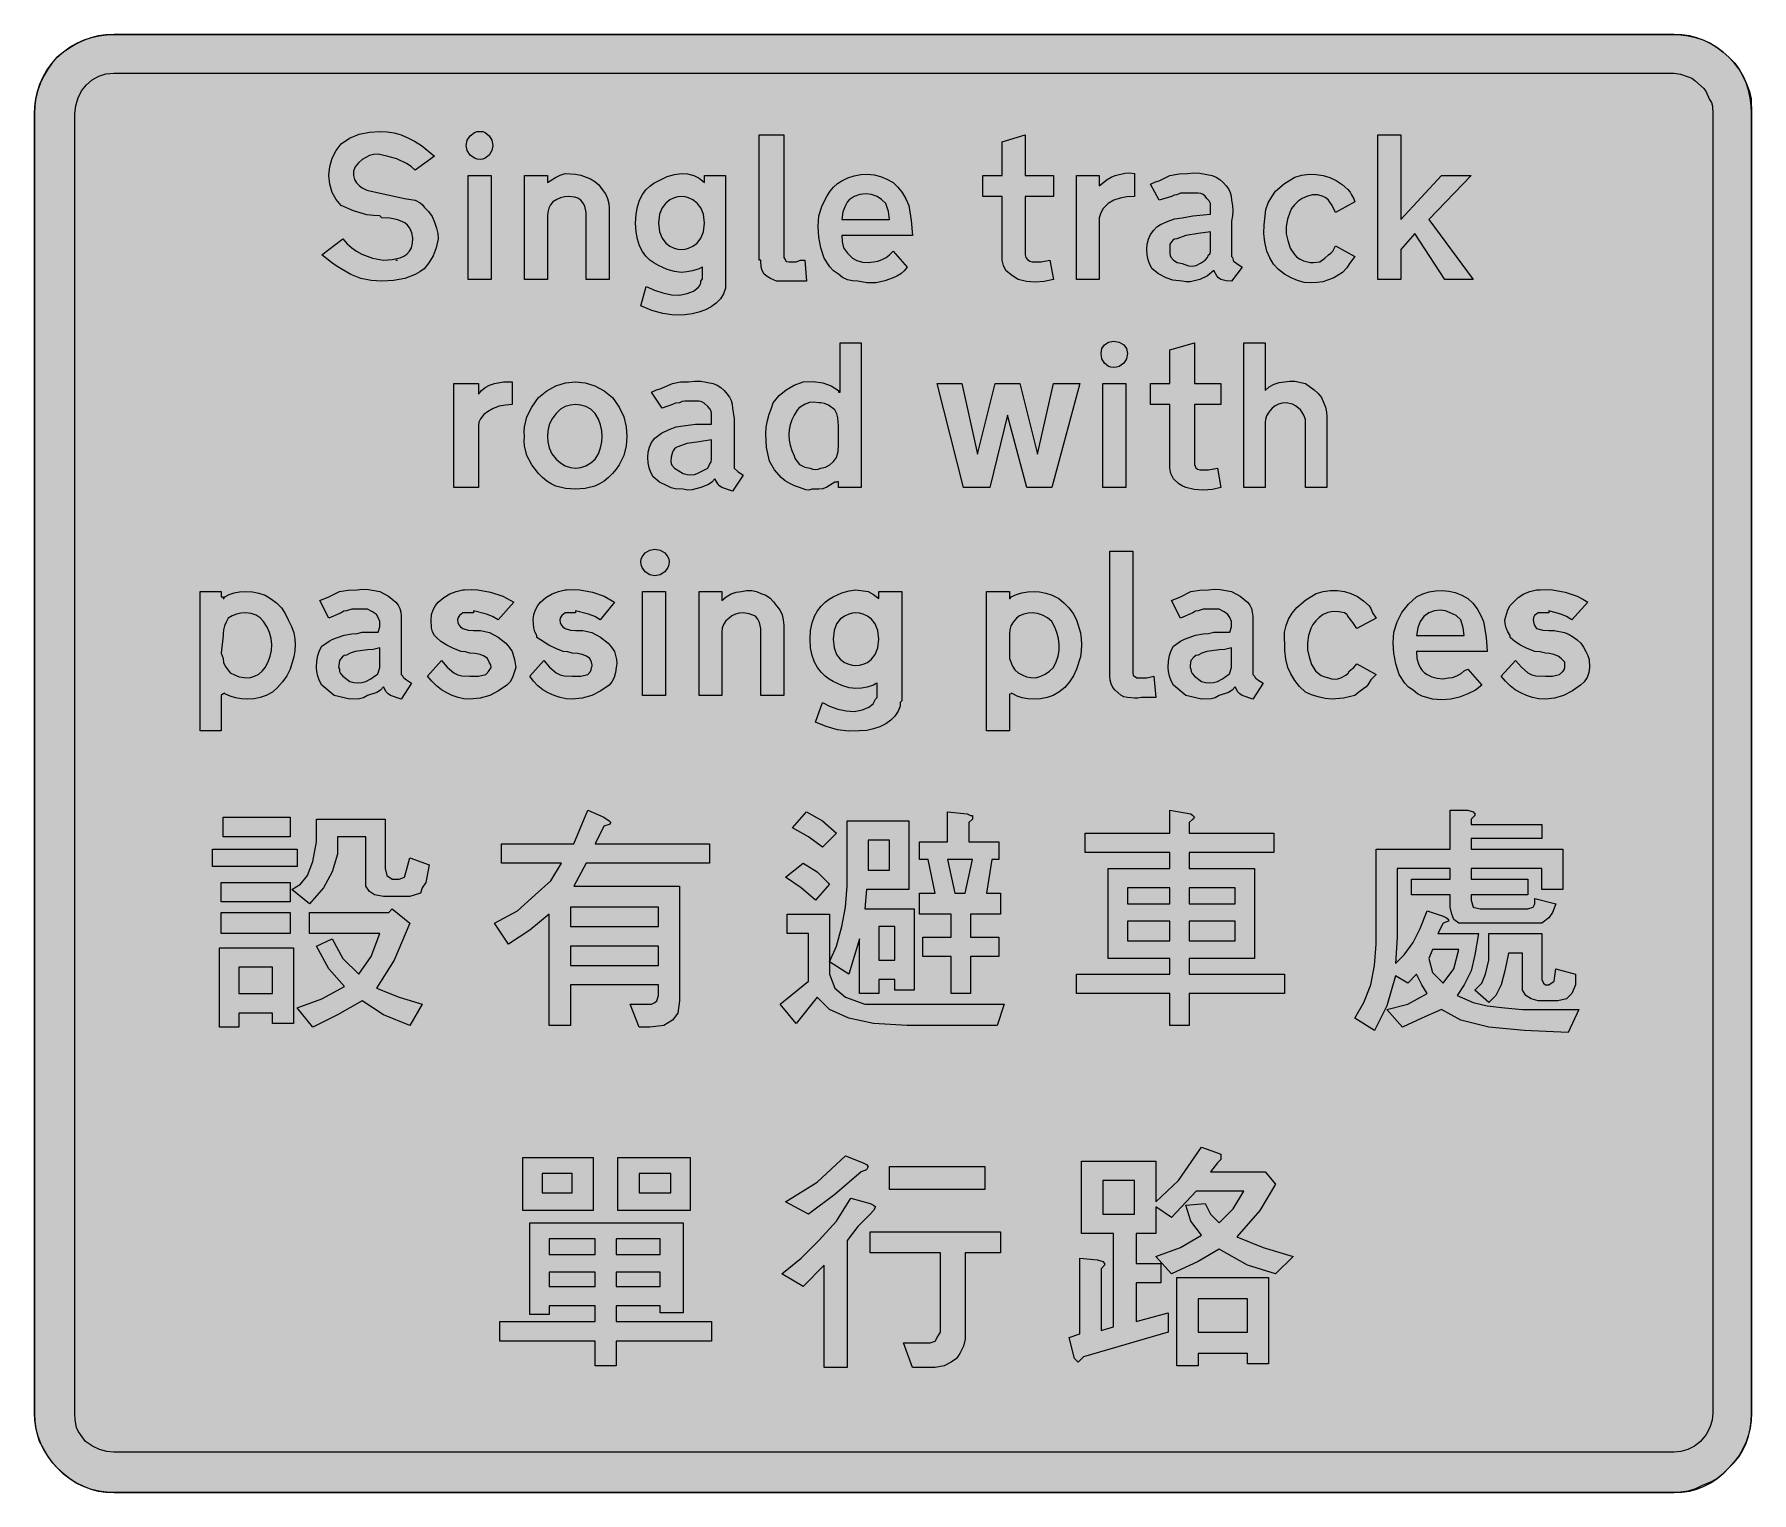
# Model space of a CAD drawing. Header units: metres. Extents: x 138 to 430, y 13 to 261.
import ezdxf

# ---------------------------------------------------------------- set-up
doc = ezdxf.new("R2010")
doc.units = ezdxf.units.M
for name, color, linetype, true_color in [('FILL_BLUE_0000FF', 7, 'Continuous', 0x0000ff), ('FILL_WHITE_FFFFFF', 7, 'Continuous', 0xffffff), ('STROKE_BLUE_0000FF', 7, 'Continuous', 0x0000ff), ('STROKE_WHITE_FFFFFF', 7, 'Continuous', 0xffffff)]:
    doc.layers.add(name, color=color, linetype=linetype, true_color=true_color)

msp = doc.modelspace()

# ---------------------------------------------------------------- hatches: boundary and pattern name
at = {"layer": 'FILL_BLUE_0000FF', "true_color": 0x0000ff}
h = msp.add_hatch(color=7, dxfattribs=at)
h.dxf.hatch_style = 1
h.paths.add_polyline_path([(416.85, 254.52), (417.94, 254.33), (419.25, 253.92), (419.87, 253.64), (420.41, 253.28), (421.35, 252.42), (421.92, 251.92), (422.33, 251.33), (422.85, 250.02), (423.2, 249.52), (423.38, 248.93), (423.45, 247.62), (423.45, 26.52), (423.33, 25.35), (422.96, 24.12), (422.31, 22.89), (421.35, 21.72), (420.35, 20.93), (419.21, 20.37), (418.02, 20.03), (416.85, 19.92), (151.35, 19.92), (150.18, 20.03), (148.95, 20.37), (147.72, 20.93), (146.55, 21.72), (145.69, 22.92), (145.33, 23.49), (145.05, 24.12), (144.79, 25.43), (144.75, 26.52), (144.75, 247.62), (144.89, 249.04), (145.28, 250.34), (145.89, 251.52), (146.7, 252.53), (147.68, 253.37), (148.8, 253.99), (150.03, 254.38), (151.35, 254.52), (416.85, 254.52)])
at = {"layer": 'FILL_WHITE_FFFFFF', "true_color": 0xffffff}
h = msp.add_hatch(color=7, dxfattribs=at)
h.dxf.hatch_style = 1
h.paths.add_polyline_path([(416.85, 261.12), (418.02, 261.06), (419.25, 260.89), (420.48, 260.61), (421.65, 260.22), (422.94, 259.67), (424.13, 258.94), (425.19, 258.11), (426.15, 257.22), (427.17, 256.22), (427.99, 255.08), (428.64, 253.89), (429.15, 252.72), (429.67, 251.42), (429.94, 250.17), (430.05, 247.62), (430.05, 26.52), (429.99, 25.28), (429.82, 24.05), (429.53, 22.84), (429.11, 21.64), (428.57, 20.48), (427.9, 19.35), (427.09, 18.26), (426.15, 17.22), (425.19, 16.2), (424.13, 15.38), (422.94, 14.73), (421.65, 14.22), (420.48, 13.65), (419.25, 13.28), (418.02, 13.08), (416.85, 13.02), (151.35, 13.02), (150.1, 13.08), (148.84, 13.25), (147.57, 13.56), (146.33, 13.99), (145.1, 14.57), (143.93, 15.3), (142.8, 16.18), (141.75, 17.22), (140.9, 18.18), (140.14, 19.24), (138.75, 21.72), (138.36, 22.89), (138.08, 24.12), (137.91, 25.35), (137.85, 26.52), (137.85, 247.62), (137.91, 248.87), (138.08, 250.13), (138.37, 251.4), (138.79, 252.64), (139.33, 253.87), (140, 255.04), (140.81, 256.17), (141.75, 257.22), (142.8, 258.16), (143.93, 258.97), (145.1, 259.64), (146.33, 260.18), (147.57, 260.6), (148.84, 260.89), (150.1, 261.06), (151.35, 261.12), (416.85, 261.12)])
h = msp.add_hatch(color=7, dxfattribs=at)
h.dxf.hatch_style = 1
h.paths.add_polyline_path([(201.94, 238.64), (201.16, 239.16), (199.5, 239.93), (197.84, 240.42), (196.35, 240.72), (195.55, 240.66), (194.89, 240.49), (193.65, 239.82), (192.99, 239.27), (192.45, 238.58), (192.13, 237.84), (192.15, 237.12), (192.3, 236.45), (192.68, 235.84), (193.16, 235.35), (193.65, 235.02), (194.4, 234.61), (195.15, 234.42), (200.85, 233.22), (202.65, 232.92), (203.51, 232.43), (203.87, 232.12), (204.15, 231.72), (204.94, 230.99), (205.54, 230.14), (205.96, 229.19), (206.25, 228.12), (206.51, 227.22), (206.55, 226.32), (206.22, 224.81), (205.69, 223.43), (204.99, 222.23), (204.15, 221.22), (203.43, 220.7), (202.65, 220.26), (200.89, 219.61), (198.96, 219.24), (196.95, 219.12), (195.15, 219.24), (193.39, 219.61), (191.68, 220.26), (190.05, 221.22), (189.2, 221.72), (188.4, 222.31), (186.75, 223.62), (190.35, 226.32), (191.06, 225.49), (191.85, 224.79), (192.69, 224.21), (193.58, 223.73), (195.41, 223.07), (197.25, 222.72), (198.76, 222.79), (200.1, 223.09), (200.69, 223.36), (201.22, 223.73), (201.67, 224.21), (202.05, 224.82), (202.21, 225.59), (202.24, 226.47), (202.09, 227.35), (201.75, 228.12), (201.36, 228.63), (200.87, 229.03), (199.69, 229.58), (198.33, 229.85), (196.95, 229.92), (196.65, 230.22), (195.53, 230.28), (194.4, 230.44), (193.28, 230.73), (192.15, 231.12), (190.05, 232.02), (189.22, 233.03), (188.55, 234.23), (188.11, 235.61), (187.95, 237.12), (188.11, 238.64), (188.55, 240.04), (189.22, 241.34), (190.05, 242.52), (191.5, 243.48), (193.13, 244.13), (194.86, 244.5), (196.65, 244.62), (197.87, 244.55), (199.07, 244.34), (200.25, 244), (201.41, 243.53), (202.56, 242.94), (203.7, 242.22), (205.95, 240.42), (202.65, 238.02), (201.94, 238.64)])
h = msp.add_hatch(color=7, dxfattribs=at)
h.dxf.hatch_style = 1
h.paths.add_polyline_path([(215.69, 241.34), (215.25, 240.57), (214.58, 240.03), (214.18, 239.87), (213.75, 239.82), (213.22, 239.87), (212.74, 240.03), (211.99, 240.57), (211.51, 241.34), (211.35, 242.22), (211.51, 243.1), (211.99, 243.87), (212.74, 244.41), (213.22, 244.57), (213.75, 244.62), (214.18, 244.57), (214.58, 244.41), (215.25, 243.87), (215.69, 243.1), (215.85, 242.22), (215.69, 241.34)])
h = msp.add_hatch(color=7, dxfattribs=at)
h.dxf.hatch_style = 1
h.paths.add_polyline_path([(261.15, 244.02), (265.35, 244.02), (265.35, 223.32), (265.39, 223.13), (265.65, 222.72), (265.7, 222.55), (265.84, 222.46), (266.25, 222.42), (267.45, 222.42), (268.2, 222.68), (268.95, 222.72), (269.25, 219.12), (266.85, 219.12), (264.15, 219.12), (263.1, 219.61), (262.55, 219.92), (262.05, 220.32), (261.7, 220.95), (261.53, 221.52), (261.45, 222.72), (261.15, 222.72), (261.15, 244.02)])
h = msp.add_hatch(color=7, dxfattribs=at)
h.dxf.hatch_style = 1
h.paths.add_polyline_path([(306.55, 223.18), (306.83, 222.79), (307.21, 222.52), (307.65, 222.42), (309.15, 222.42), (310.65, 222.72), (311.25, 219.42), (309.68, 219.08), (308.14, 218.97), (306.65, 219.08), (305.25, 219.42), (304.09, 220.17), (303.15, 220.92), (302.74, 221.82), (302.55, 222.72), (302.55, 233.52), (299.25, 233.52), (299.25, 237.12), (302.55, 237.12), (302.55, 242.82), (306.45, 244.02), (306.45, 237.12), (311.25, 237.12), (311.25, 233.52), (306.45, 233.52), (306.45, 223.62), (306.55, 223.18)])
h = msp.add_hatch(color=7, dxfattribs=at)
h.dxf.hatch_style = 1
h.paths.add_polyline_path([(377.25, 237.12), (382.35, 237.12), (375.15, 229.62), (382.65, 219.42), (377.85, 219.42), (372.75, 227.22), (370.35, 224.52), (370.35, 219.42), (366.45, 219.42), (366.45, 244.02), (370.35, 244.02), (370.35, 229.62), (377.25, 237.12)])
h = msp.add_hatch(color=7, dxfattribs=at)
h.dxf.hatch_style = 1
h.paths.add_polyline_path([(211.65, 219.42), (211.65, 237.12), (215.55, 237.12), (215.55, 219.42), (211.65, 219.42)])
h = msp.add_hatch(color=7, dxfattribs=at)
h.dxf.hatch_style = 1
h.paths.add_polyline_path([(228.08, 233.46), (227.4, 233.29), (226.73, 233.01), (226.05, 232.62), (225.66, 232.12), (225.38, 231.53), (225.21, 230.89), (225.15, 230.22), (225.15, 219.42), (221.25, 219.42), (221.25, 237.12), (225.15, 237.12), (225.15, 235.92), (226.54, 236.78), (227.3, 237.14), (228.15, 237.42), (229.95, 237.34), (230.85, 237.17), (231.75, 236.82), (232.47, 236.53), (233.21, 236.11), (233.9, 235.51), (234.45, 234.72), (235.02, 233.99), (235.39, 233.18), (235.59, 232.32), (235.65, 231.42), (235.65, 219.42), (231.75, 219.42), (231.75, 230.82), (231.53, 231.87), (231.24, 232.42), (230.85, 232.92), (230.35, 233.27), (229.8, 233.44), (228.75, 233.52), (228.08, 233.46)])
h = msp.add_hatch(color=7, dxfattribs=at)
h.dxf.hatch_style = 1
h.paths.add_polyline_path([(255.45, 237.12), (255.45, 218.52), (255.45, 218.22), (255.45, 217.92), (255.12, 216.96), (254.58, 216.12), (253.87, 215.39), (253.01, 214.77), (252.03, 214.26), (250.94, 213.87), (249.77, 213.59), (248.55, 213.42), (246.7, 213.36), (244.8, 213.61), (242.9, 214.14), (241.05, 214.92), (241.95, 218.22), (243.35, 217.61), (244.8, 217.13), (246.25, 216.83), (247.65, 216.72), (248.93, 217.01), (250.01, 217.43), (250.81, 218.03), (251.08, 218.4), (251.25, 218.82), (251.25, 219.12), (251.51, 219.53), (251.55, 219.72), (251.55, 221.22), (251.55, 221.52), (251.36, 221.48), (250.95, 221.22), (249.85, 220.87), (248.89, 220.7), (247.95, 220.62), (246.79, 220.77), (245.55, 221.13), (244.05, 221.82), (243.28, 222.22), (242.55, 222.73), (241.89, 223.39), (241.31, 224.18), (240.83, 225.13), (240.46, 226.25), (240.23, 227.54), (240.15, 229.02), (240.23, 230.5), (240.46, 231.79), (240.83, 232.91), (241.31, 233.86), (241.89, 234.65), (242.55, 235.31), (243.28, 235.82), (244.05, 236.22), (245.55, 236.91), (246.79, 237.27), (247.95, 237.42), (249, 237.38), (250.05, 237.12), (250.95, 236.63), (251.85, 235.92), (251.85, 237.12), (255.45, 237.12)])
h.paths.add_polyline_path([(246.72, 233.28), (246, 232.96), (245.28, 232.42), (244.66, 231.62), (244.22, 230.51), (244.05, 229.02), (244.22, 227.53), (244.66, 226.42), (245.28, 225.62), (246, 225.08), (246.72, 224.76), (247.34, 224.59), (247.95, 224.52), (248.56, 224.59), (249.18, 224.76), (249.9, 225.08), (250.62, 225.62), (251.24, 226.42), (251.68, 227.53), (251.85, 229.02), (251.68, 230.51), (251.24, 231.62), (250.62, 232.42), (249.9, 232.96), (249.18, 233.28), (248.56, 233.45), (247.95, 233.52), (247.34, 233.45), (246.72, 233.28)], flags=16)
h = msp.add_hatch(color=7, dxfattribs=at)
h.dxf.hatch_style = 1
h.paths.add_polyline_path([(276.19, 219.38), (275.38, 219.75), (274.65, 220.32), (273.85, 220.87), (273.23, 221.56), (272.25, 223.02), (271.69, 224.82), (271.35, 226.62), (271.24, 228.42), (271.35, 230.22), (271.92, 232), (272.74, 233.67), (273.25, 234.43), (273.84, 235.11), (274.5, 235.72), (275.25, 236.22), (276.29, 236.71), (277.37, 237.06), (278.48, 237.26), (279.6, 237.31), (280.72, 237.2), (281.83, 236.94), (282.91, 236.51), (283.95, 235.92), (284.79, 235.14), (285.53, 234.19), (286.14, 233.14), (286.65, 232.02), (287.06, 229.47), (287.25, 226.92), (275.25, 226.92), (275.29, 225.87), (275.55, 224.82), (276.19, 223.92), (277.05, 223.02), (277.82, 222.63), (278.74, 222.38), (279.71, 222.3), (280.65, 222.42), (281.37, 222.52), (282.11, 222.79), (282.8, 223.18), (283.35, 223.62), (283.95, 224.22), (286.35, 221.52), (285.85, 220.9), (285.26, 220.39), (284.62, 220), (283.95, 219.72), (282.55, 219.16), (281.06, 218.86), (279.52, 218.83), (277.95, 219.12), (277.05, 219.18), (276.19, 219.38)])
h.paths.add_polyline_path([(283.16, 230.97), (282.75, 232.32), (282, 233.03), (281.25, 233.52), (280.3, 233.86), (279.3, 233.97), (278.3, 233.86), (277.35, 233.52), (276.49, 232.99), (276.13, 232.59), (275.85, 232.02), (275.44, 230.93), (275.25, 229.62), (283.35, 229.62), (283.16, 230.97)], flags=16)
h = msp.add_hatch(color=7, dxfattribs=at)
h.dxf.hatch_style = 1
h.paths.add_polyline_path([(320.4, 236.44), (321.08, 236.84), (321.75, 237.12), (323.4, 237.49), (324.2, 237.54), (325.05, 237.42), (325.05, 233.52), (323.76, 233.46), (322.58, 233.26), (321.51, 232.89), (320.55, 232.32), (319.65, 231.42), (319.24, 230.56), (319.05, 229.92), (319.05, 219.42), (315.15, 219.42), (315.15, 237.12), (319.05, 237.12), (319.05, 235.32), (320.4, 236.44)])
h = msp.add_hatch(color=7, dxfattribs=at)
h.dxf.hatch_style = 1
h.paths.add_polyline_path([(328.61, 236.03), (329.25, 236.22), (331.05, 237.12), (332.66, 237.38), (334.05, 237.42), (335.13, 237.54), (336.15, 237.49), (338.25, 237.12), (338.92, 236.84), (339.56, 236.44), (340.15, 235.94), (340.65, 235.32), (341.04, 234.82), (341.33, 234.23), (341.49, 233.59), (341.55, 232.92), (341.72, 232.02), (341.78, 231.12), (341.72, 230.22), (341.55, 229.32), (341.55, 223.32), (341.7, 223.13), (341.85, 222.72), (341.9, 222.54), (342.04, 222.42), (342.45, 222.12), (343.35, 221.52), (341.55, 219.12), (340.65, 219.16), (339.75, 219.42), (339.35, 219.7), (339.04, 220.06), (338.55, 220.92), (337.46, 220.06), (336.15, 219.42), (334.54, 219.04), (333.83, 219), (333.15, 219.12), (331.58, 219.31), (330.45, 219.72), (329.14, 220.36), (328.05, 221.22), (327.66, 221.95), (327.38, 222.76), (327.21, 223.62), (327.15, 224.52), (327.21, 225.42), (327.41, 226.28), (327.78, 227.09), (328.35, 227.82), (328.85, 228.39), (329.44, 228.79), (330.75, 229.32), (331.84, 229.73), (333.15, 229.92), (334.95, 230.22), (337.95, 230.52), (337.95, 231.12), (337.95, 232.32), (337.76, 232.77), (337.35, 233.22), (337.07, 233.61), (336.71, 233.89), (336.3, 234.06), (335.85, 234.12), (333.45, 234.12), (332.85, 234.08), (332.25, 233.82), (331.8, 233.78), (331.35, 233.52), (329.25, 232.92), (327.75, 235.62), (328.61, 236.03)])
h.paths.add_polyline_path([(334.88, 221.7), (335.55, 221.82), (336.41, 222.27), (337.05, 222.72), (337.46, 223.17), (337.65, 223.62), (337.82, 223.67), (337.91, 223.81), (337.95, 224.22), (337.95, 227.52), (335.85, 227.22), (333.75, 226.92), (332.25, 226.32), (331.85, 226.26), (331.54, 226.09), (331.05, 225.42), (331.05, 223.92), (331.1, 223.52), (331.24, 223.21), (331.65, 222.72), (332.29, 222.31), (333.15, 222.12), (334.24, 221.74), (334.88, 221.7)], flags=16)
h = msp.add_hatch(color=7, dxfattribs=at)
h.dxf.hatch_style = 1
h.paths.add_polyline_path([(354.95, 222.29), (355.5, 222.31), (356.55, 222.42), (357.41, 223.02), (358.05, 223.62), (358.45, 223.9), (358.76, 224.26), (359.25, 225.12), (362.55, 223.32), (361.65, 222.12), (361.16, 221.37), (360.45, 220.62), (358.95, 219.72), (358.05, 219.33), (357.11, 219.04), (356.12, 218.88), (355.05, 218.82), (353.93, 218.93), (352.8, 219.23), (351.67, 219.71), (350.55, 220.32), (349.53, 221.1), (348.71, 222.04), (348.06, 223.1), (347.55, 224.22), (347.21, 225.75), (347.06, 227.22), (347.09, 228.69), (347.25, 230.22), (347.4, 231.34), (347.81, 232.43), (348.39, 233.47), (349.05, 234.42), (350.59, 235.73), (352.35, 236.82), (353.52, 237.16), (354.75, 237.31), (355.98, 237.28), (357.15, 237.12), (358.27, 236.79), (359.36, 236.26), (360.4, 235.56), (361.35, 234.72), (361.76, 234.27), (361.95, 233.82), (362.36, 233.11), (362.55, 232.62), (359.25, 230.82), (358.65, 231.98), (358.05, 232.92), (357.6, 233.33), (357.15, 233.52), (356.25, 233.81), (355.35, 233.82), (354.45, 233.6), (353.55, 233.22), (352.88, 232.72), (352.28, 232.13), (351.78, 231.49), (351.45, 230.82), (351.07, 229.65), (350.85, 228.42), (350.86, 227.19), (351.15, 226.02), (351.54, 224.74), (352.24, 223.66), (352.69, 223.22), (353.22, 222.86), (353.8, 222.59), (354.45, 222.42), (354.95, 222.29)])
h = msp.add_hatch(color=7, dxfattribs=at)
h.dxf.hatch_style = 1
h.paths.add_polyline_path([(272.03, 183.82), (271.35, 183.72), (270.15, 183.72), (269.65, 183.6), (269.1, 183.64), (268.05, 184.02), (267.18, 184.3), (266.37, 184.68), (265.62, 185.15), (264.94, 185.71), (263.79, 187.02), (262.95, 188.52), (262.45, 190.81), (262.31, 193.13), (262.39, 194.28), (262.57, 195.4), (262.86, 196.48), (263.25, 197.52), (263.55, 198.42), (264.56, 199.66), (265.76, 200.67), (267.14, 201.46), (268.65, 202.02), (270.39, 202.08), (271.99, 201.83), (273.42, 201.3), (274.65, 200.52), (274.69, 200.26), (274.95, 200.22), (274.95, 200.52), (274.95, 208.62), (278.55, 208.62), (278.55, 184.02), (274.65, 184.02), (274.65, 184.92), (274.61, 185.03), (274.35, 184.92), (274.05, 184.92), (272.7, 184.09), (272.03, 183.82)])
h.paths.add_polyline_path([(273.23, 187.88), (273.84, 188.46), (274.35, 189.12), (274.61, 190.17), (274.65, 191.22), (274.65, 194.52), (274.58, 195.87), (274.4, 196.54), (274.05, 197.22), (272.96, 198.04), (272.32, 198.32), (271.65, 198.42), (271.35, 198.42), (270.5, 198.54), (269.74, 198.46), (269.03, 198.21), (268.35, 197.82), (267.95, 197.54), (267.64, 197.18), (267.15, 196.32), (266.76, 195.52), (266.48, 194.69), (266.31, 193.85), (266.25, 192.98), (266.31, 192.1), (266.48, 191.22), (266.76, 190.32), (267.15, 189.42), (267.25, 189.02), (267.49, 188.67), (268.05, 187.92), (268.95, 187.51), (269.85, 187.32), (270.3, 187.15), (270.75, 187.09), (271.2, 187.15), (271.65, 187.32), (272.49, 187.47), (273.23, 187.88)], flags=16)
h = msp.add_hatch(color=7, dxfattribs=at)
h.dxf.hatch_style = 1
h.paths.add_polyline_path([(323.69, 205.94), (323.21, 205.17), (322.46, 204.63), (321.98, 204.47), (321.45, 204.42), (321.02, 204.47), (320.62, 204.63), (319.95, 205.17), (319.51, 205.94), (319.35, 206.82), (319.51, 207.65), (319.95, 208.32), (320.62, 208.76), (321.45, 208.92), (322.46, 208.76), (323.21, 208.32), (323.69, 207.65), (323.85, 206.82), (323.69, 205.94)])
h = msp.add_hatch(color=7, dxfattribs=at)
h.dxf.hatch_style = 1
h.paths.add_polyline_path([(335.48, 187.36), (335.76, 187.12), (336.15, 187.02), (337.65, 187.02), (339.15, 187.32), (339.75, 184.02), (338.31, 183.68), (336.75, 183.57), (335.19, 183.68), (333.75, 184.02), (333.13, 184.3), (332.59, 184.66), (331.65, 185.52), (331.24, 186.42), (331.05, 187.32), (331.05, 198.12), (327.75, 198.12), (327.75, 201.72), (331.05, 201.72), (331.05, 207.42), (335.25, 208.62), (335.25, 201.72), (339.75, 201.72), (339.75, 198.12), (335.25, 198.12), (335.25, 187.92), (335.48, 187.36)])
h = msp.add_hatch(color=7, dxfattribs=at)
h.dxf.hatch_style = 1
h.paths.add_polyline_path([(354.11, 195.61), (353.85, 196.32), (353.51, 196.92), (353.3, 197.25), (352.95, 197.52), (352.45, 197.91), (351.9, 198.19), (350.85, 198.42), (350.18, 198.36), (349.54, 198.19), (348.95, 197.91), (348.45, 197.52), (347.88, 196.85), (347.51, 196.21), (347.31, 195.62), (347.25, 195.12), (347.25, 184.02), (343.65, 184.02), (343.65, 208.62), (347.25, 208.62), (347.25, 200.52), (347.98, 201.13), (348.79, 201.61), (349.65, 201.91), (350.55, 202.02), (351.45, 202.14), (352.35, 202.09), (354.15, 201.72), (355.61, 200.63), (356.3, 199.99), (356.85, 199.32), (357.53, 197.67), (357.69, 196.87), (357.75, 196.02), (357.75, 195.72), (357.75, 184.02), (354.15, 184.02), (354.15, 195.12), (354.11, 195.61)])
h = msp.add_hatch(color=7, dxfattribs=at)
h.dxf.hatch_style = 1
h.paths.add_polyline_path([(213.96, 200.54), (214.58, 201.04), (215.31, 201.44), (216.15, 201.72), (217.65, 201.98), (219.15, 202.02), (219.15, 198.12), (218.03, 198.06), (216.94, 197.86), (215.9, 197.49), (214.95, 196.92), (214.35, 196.43), (213.75, 195.72), (213.49, 195.12), (213.45, 194.52), (213.45, 184.02), (209.25, 184.02), (209.25, 201.72), (213.45, 201.72), (213.45, 199.92), (213.96, 200.54)])
h = msp.add_hatch(color=7, dxfattribs=at)
h.dxf.hatch_style = 1
h.paths.add_polyline_path([(221.25, 194.34), (221.66, 196.02), (222.47, 197.7), (223.65, 199.32), (225.06, 200.5), (226.58, 201.34), (228.21, 201.85), (229.95, 202.02), (231.57, 201.85), (233.21, 201.34), (234.8, 200.5), (236.25, 199.32), (237.38, 197.7), (238.13, 196.02), (238.53, 194.34), (238.65, 192.72), (238.53, 191.1), (238.13, 189.46), (237.38, 187.87), (236.87, 187.12), (236.25, 186.42), (235.55, 185.7), (234.8, 185.11), (234.02, 184.64), (233.21, 184.28), (231.57, 183.85), (229.95, 183.72), (228.21, 183.85), (226.58, 184.28), (225.8, 184.64), (225.06, 185.11), (224.34, 185.7), (223.65, 186.42), (222.47, 187.87), (221.66, 189.46), (221.25, 191.1), (221.19, 191.92), (221.25, 192.72), (221.19, 193.52), (221.25, 194.34)])
h.paths.add_polyline_path([(228.19, 197.82), (227.38, 197.36), (226.65, 196.62), (225.91, 195.67), (225.45, 194.67), (225.22, 193.67), (225.15, 192.72), (225.22, 191.77), (225.45, 190.77), (225.91, 189.77), (226.65, 188.82), (227.38, 188.21), (228.19, 187.73), (229.05, 187.43), (229.95, 187.32), (230.85, 187.43), (231.71, 187.73), (232.52, 188.21), (233.25, 188.82), (233.82, 189.77), (234.19, 190.77), (234.39, 191.77), (234.45, 192.72), (234.39, 193.67), (234.19, 194.67), (233.82, 195.67), (233.25, 196.62), (232.52, 197.36), (231.71, 197.82), (230.85, 198.05), (229.95, 198.12), (229.05, 198.05), (228.19, 197.82)], flags=16)
h = msp.add_hatch(color=7, dxfattribs=at)
h.dxf.hatch_style = 1
h.paths.add_polyline_path([(243.71, 200.63), (244.35, 200.82), (246.45, 201.72), (247.8, 201.98), (249.15, 202.02), (250.23, 202.14), (251.25, 202.09), (253.35, 201.72), (254.02, 201.44), (254.66, 201.04), (255.25, 200.54), (255.75, 199.92), (256.14, 199.42), (256.43, 198.83), (256.59, 198.19), (256.65, 197.52), (256.91, 195.68), (256.95, 193.62), (256.95, 187.92), (256.95, 187.32), (257.55, 186.72), (258.45, 186.12), (256.65, 183.42), (254.85, 184.02), (254.45, 184.3), (254.14, 184.66), (253.65, 185.52), (253.15, 184.95), (252.56, 184.54), (251.25, 184.02), (249.75, 183.64), (248.97, 183.6), (248.25, 183.72), (246.9, 183.79), (246.23, 183.97), (245.55, 184.32), (244.24, 184.96), (243.15, 185.82), (242.76, 186.55), (242.48, 187.36), (242.31, 188.22), (242.25, 189.12), (242.31, 190.02), (242.51, 190.88), (242.88, 191.69), (243.45, 192.42), (244.54, 193.28), (245.85, 193.92), (247.05, 194.33), (248.25, 194.52), (250.35, 194.82), (253.05, 194.82), (253.05, 195.72), (253.05, 196.62), (253, 197.02), (252.86, 197.33), (252.45, 197.82), (251.81, 198.38), (251.4, 198.62), (250.95, 198.72), (248.55, 198.72), (248.1, 198.68), (247.65, 198.42), (246.94, 198.38), (246.45, 198.12), (244.65, 197.52), (242.85, 200.22), (243.71, 200.63)])
h.paths.add_polyline_path([(249.56, 186.19), (250.15, 186.25), (250.65, 186.42), (252.45, 187.32), (252.75, 187.92), (253.01, 188.37), (253.05, 188.82), (253.05, 192.12), (250.95, 191.82), (248.85, 191.52), (247.35, 190.92), (247.08, 190.82), (246.79, 190.58), (246.55, 190.29), (246.45, 190.02), (246.19, 189.16), (246.15, 188.52), (246.2, 188.12), (246.34, 187.81), (246.75, 187.32), (248.25, 186.42), (248.92, 186.25), (249.56, 186.19)], flags=16)
h = msp.add_hatch(color=7, dxfattribs=at)
h.dxf.hatch_style = 1
h.paths.add_polyline_path([(298.35, 189.72), (301.35, 201.72), (303.45, 201.72), (305.55, 201.72), (308.55, 189.72), (311.25, 201.72), (315.75, 201.72), (310.95, 184.02), (306.75, 184.02), (303.45, 196.32), (300.45, 184.02), (295.95, 184.02), (291.45, 201.72), (295.65, 201.72), (298.35, 189.72)])
h = msp.add_hatch(color=7, dxfattribs=at)
h.dxf.hatch_style = 1
h.paths.add_polyline_path([(319.65, 184.02), (319.65, 201.72), (323.55, 201.72), (323.55, 184.02), (319.65, 184.02)])
h = msp.add_hatch(color=7, dxfattribs=at)
h.dxf.hatch_style = 1
h.paths.add_polyline_path([(245.8, 170.89), (245.64, 170.41), (245.1, 169.66), (244.33, 169.18), (243.45, 169.02), (242.57, 169.18), (241.8, 169.66), (241.26, 170.41), (241.1, 170.89), (241.05, 171.42), (241.1, 171.85), (241.26, 172.25), (241.8, 172.92), (242.57, 173.36), (243.45, 173.52), (244.33, 173.36), (245.1, 172.92), (245.64, 172.25), (245.8, 171.85), (245.85, 171.42), (245.8, 170.89)])
h = msp.add_hatch(color=7, dxfattribs=at)
h.dxf.hatch_style = 1
h.paths.add_polyline_path([(320.85, 173.22), (324.75, 173.22), (324.75, 152.52), (324.79, 152.11), (324.88, 151.97), (325.05, 151.92), (325.46, 151.66), (325.65, 151.62), (327.15, 151.62), (328.35, 151.92), (328.65, 148.32), (326.25, 148.32), (325.62, 148.19), (325.05, 148.21), (323.85, 148.32), (323.23, 148.42), (322.69, 148.69), (321.75, 149.52), (321.36, 150.02), (321.08, 150.61), (320.91, 151.25), (320.85, 151.92), (320.85, 173.22)])
h = msp.add_hatch(color=7, dxfattribs=at)
h.dxf.hatch_style = 1
h.paths.add_polyline_path([(187.95, 165.42), (189.75, 166.32), (191.25, 166.58), (192.75, 166.62), (193.7, 166.74), (194.7, 166.69), (196.65, 166.32), (198.11, 165.53), (199.35, 164.52), (199.74, 164.02), (200.03, 163.43), (200.19, 162.79), (200.25, 162.12), (200.25, 158.22), (200.25, 152.52), (200.29, 152.22), (200.55, 151.92), (200.6, 151.74), (200.74, 151.62), (201.15, 151.32), (202.05, 150.72), (200.25, 148.02), (198.45, 148.62), (198.05, 148.9), (197.74, 149.26), (197.25, 150.12), (196.74, 149.55), (196.13, 149.14), (194.55, 148.62), (193.87, 148.27), (193.16, 148.09), (191.55, 148.02), (188.85, 148.62), (186.75, 150.42), (186.36, 151.14), (186.08, 151.92), (185.91, 152.7), (185.85, 153.42), (185.91, 154.49), (186.08, 155.44), (186.36, 156.29), (186.75, 157.02), (187.99, 157.88), (188.65, 158.24), (189.45, 158.52), (190.54, 158.93), (191.85, 159.12), (192.75, 159.16), (193.65, 159.42), (196.35, 159.42), (196.65, 160.32), (196.65, 161.22), (196.35, 161.93), (196.05, 162.42), (195.41, 162.87), (194.55, 163.32), (191.85, 163.32), (190.95, 163.02), (190.5, 162.98), (190.05, 162.72), (187.95, 161.82), (186.45, 164.82), (187.95, 165.42)])
h.paths.add_polyline_path([(192.9, 150.79), (193.58, 150.85), (194.25, 151.02), (195.11, 151.47), (195.75, 151.92), (196.16, 152.22), (196.3, 152.34), (196.35, 152.52), (196.65, 153.42), (196.65, 156.72), (195.49, 156.46), (194.55, 156.42), (192.45, 156.12), (191.59, 155.82), (190.95, 155.52), (190.55, 155.42), (190.24, 155.18), (189.75, 154.62), (189.64, 153.76), (189.62, 153.4), (189.75, 153.12), (189.8, 152.72), (189.94, 152.41), (190.35, 151.92), (191.55, 151.02), (192.23, 150.85), (192.9, 150.79)], flags=16)
h = msp.add_hatch(color=7, dxfattribs=at)
h.dxf.hatch_style = 1
h.paths.add_polyline_path([(211.65, 159.76), (212.55, 159.72), (213.15, 159.72), (213.45, 159.72), (213.75, 159.72), (215.31, 159.33), (216.79, 158.59), (218.1, 157.53), (218.66, 156.87), (219.15, 156.12), (219.56, 154.77), (219.75, 153.42), (219.23, 151.69), (218.82, 150.97), (218.25, 150.42), (216.84, 149.41), (215.33, 148.66), (213.69, 148.18), (211.95, 148.02), (210.94, 148.09), (209.94, 148.29), (208.96, 148.62), (208.01, 149.07), (207.11, 149.63), (206.25, 150.3), (205.47, 151.06), (204.75, 151.92), (207.15, 154.62), (208.09, 153.46), (209.25, 152.52), (209.93, 152.17), (210.6, 151.99), (211.95, 151.92), (213.45, 151.92), (214.65, 152.22), (215.1, 152.71), (215.55, 153.42), (215.51, 153.87), (215.25, 154.32), (214.95, 154.92), (214.4, 155.31), (213.68, 155.59), (212.84, 155.76), (211.95, 155.82), (211.2, 156.08), (210.45, 156.12), (209.16, 156.62), (208.01, 157.21), (207.03, 157.85), (206.25, 158.52), (205.95, 158.82), (205.6, 159.49), (205.43, 160.17), (205.35, 161.52), (205.45, 162.41), (205.73, 163.24), (206.11, 163.97), (206.55, 164.52), (207.5, 165.31), (208.54, 165.91), (209.63, 166.33), (210.75, 166.62), (211.05, 166.62), (212.17, 166.68), (213.29, 166.63), (215.48, 166.24), (217.55, 165.52), (219.45, 164.52), (216.75, 161.52), (215.8, 162.09), (214.76, 162.49), (212.55, 163.02), (212.55, 162.72), (211.05, 162.72), (210.75, 162.72), (210.19, 162.23), (209.95, 161.92), (209.85, 161.52), (209.91, 161.07), (210.08, 160.66), (210.36, 160.3), (210.75, 160.02), (211.65, 159.76)])
h = msp.add_hatch(color=7, dxfattribs=at)
h.dxf.hatch_style = 1
h.paths.add_polyline_path([(229.05, 159.76), (229.95, 159.72), (230.55, 159.72), (230.85, 159.72), (231.15, 159.72), (232.71, 159.33), (234.19, 158.59), (235.5, 157.53), (236.06, 156.87), (236.55, 156.12), (236.93, 154.77), (236.97, 154.09), (236.85, 153.42), (236.75, 152.53), (236.48, 151.69), (236.09, 150.97), (235.65, 150.42), (234.24, 149.41), (232.73, 148.66), (231.09, 148.18), (229.35, 148.02), (228.33, 148.09), (227.3, 148.29), (226.28, 148.62), (225.3, 149.07), (224.38, 149.63), (223.53, 150.3), (222.78, 151.06), (222.15, 151.92), (224.55, 154.62), (225.49, 153.46), (226.65, 152.52), (227.33, 152.17), (228, 151.99), (229.35, 151.92), (230.85, 151.92), (232.05, 152.22), (232.46, 152.71), (232.6, 153.02), (232.65, 153.42), (232.78, 153.64), (232.76, 153.87), (232.65, 154.32), (232.35, 154.92), (231.8, 155.31), (231.08, 155.59), (230.24, 155.76), (229.35, 155.82), (228.6, 156.08), (227.85, 156.12), (226.56, 156.62), (225.38, 157.21), (223.35, 158.52), (223.35, 158.82), (223, 159.49), (222.83, 160.17), (222.75, 161.52), (222.85, 162.41), (223.13, 163.24), (223.51, 163.97), (223.95, 164.52), (224.9, 165.31), (225.94, 165.91), (227.03, 166.33), (228.15, 166.62), (228.45, 166.62), (229.57, 166.68), (230.69, 166.63), (232.84, 166.24), (234.82, 165.52), (236.55, 164.52), (234.15, 161.52), (233.2, 162.09), (232.16, 162.49), (229.95, 163.02), (229.95, 162.72), (228.15, 162.72), (227.59, 162.23), (227.35, 161.92), (227.25, 161.52), (227.31, 161.07), (227.48, 160.66), (227.76, 160.3), (228.15, 160.02), (229.05, 159.76)])
h = msp.add_hatch(color=7, dxfattribs=at)
h.dxf.hatch_style = 1
h.paths.add_polyline_path([(285.45, 166.32), (285.45, 147.72), (285.15, 147.42), (285.15, 146.82), (284.82, 145.95), (284.28, 145.15), (283.57, 144.44), (282.71, 143.82), (281.73, 143.32), (280.64, 142.94), (279.47, 142.7), (278.25, 142.62), (276.4, 142.56), (274.5, 142.81), (272.6, 143.34), (270.75, 144.12), (271.95, 147.42), (273.17, 146.81), (274.54, 146.33), (275.96, 146.03), (277.35, 145.92), (278.76, 146.21), (279.83, 146.63), (280.56, 147.23), (280.95, 148.02), (281.25, 148.32), (281.25, 148.92), (281.25, 150.42), (281.25, 150.72), (281.06, 150.68), (280.65, 150.42), (279.55, 150.07), (278.59, 149.89), (277.65, 149.82), (276.49, 149.97), (275.25, 150.33), (273.75, 151.02), (273.07, 151.42), (272.38, 151.93), (271.73, 152.59), (271.13, 153.38), (270.61, 154.33), (270.21, 155.45), (269.94, 156.74), (269.85, 158.22), (269.94, 159.7), (270.21, 160.99), (270.61, 162.11), (271.13, 163.06), (271.73, 163.85), (272.38, 164.51), (273.07, 165.02), (273.75, 165.42), (275.25, 166.11), (276.49, 166.47), (277.65, 166.62), (279.75, 166.32), (280.65, 165.83), (281.55, 165.12), (281.55, 166.32), (285.45, 166.32)])
h.paths.add_polyline_path([(276.42, 162.48), (275.7, 162.16), (274.98, 161.62), (274.36, 160.82), (273.92, 159.71), (273.75, 158.22), (273.92, 156.73), (274.36, 155.62), (274.98, 154.82), (275.7, 154.28), (276.42, 153.96), (277.04, 153.79), (277.65, 153.72), (278.26, 153.79), (278.88, 153.96), (279.6, 154.28), (280.32, 154.82), (280.94, 155.62), (281.38, 156.73), (281.55, 158.22), (281.38, 159.71), (280.94, 160.82), (280.32, 161.62), (279.6, 162.16), (278.88, 162.48), (278.26, 162.65), (277.65, 162.72), (277.04, 162.65), (276.42, 162.48)], flags=16)
h = msp.add_hatch(color=7, dxfattribs=at)
h.dxf.hatch_style = 1
h.paths.add_polyline_path([(332.85, 165.42), (334.65, 166.32), (336.15, 166.58), (337.65, 166.62), (338.6, 166.74), (339.6, 166.69), (341.55, 166.32), (343.01, 165.53), (344.25, 164.52), (344.64, 164.02), (344.93, 163.43), (345.09, 162.79), (345.15, 162.12), (345.15, 158.22), (345.15, 152.52), (345.19, 152.22), (345.45, 151.92), (345.5, 151.74), (345.64, 151.62), (346.05, 151.32), (346.95, 150.72), (345.15, 148.02), (343.35, 148.62), (342.95, 148.9), (342.64, 149.26), (342.15, 150.12), (341.64, 149.55), (341.03, 149.14), (339.45, 148.62), (338.77, 148.27), (338.06, 148.09), (336.45, 148.02), (333.75, 148.62), (331.65, 150.42), (331.26, 151.14), (330.98, 151.92), (330.81, 152.7), (330.75, 153.42), (330.81, 154.49), (330.98, 155.44), (331.26, 156.29), (331.65, 157.02), (332.89, 157.88), (333.55, 158.24), (334.35, 158.52), (335.44, 158.93), (336.75, 159.12), (337.65, 159.16), (338.55, 159.42), (341.25, 159.42), (341.55, 160.32), (341.55, 161.22), (341.25, 161.93), (340.95, 162.42), (340.31, 162.87), (339.45, 163.32), (336.75, 163.32), (335.85, 163.02), (335.4, 162.98), (334.95, 162.72), (332.85, 161.82), (331.35, 164.82), (332.85, 165.42)])
h.paths.add_polyline_path([(337.8, 150.79), (338.48, 150.85), (339.15, 151.02), (340.01, 151.47), (340.65, 151.92), (341.06, 152.22), (341.2, 152.34), (341.25, 152.52), (341.55, 153.42), (341.55, 156.72), (340.39, 156.46), (339.45, 156.42), (337.35, 156.12), (336.49, 155.82), (335.85, 155.52), (335.45, 155.42), (335.14, 155.18), (334.65, 154.62), (334.54, 153.76), (334.52, 153.4), (334.65, 153.12), (334.7, 152.72), (334.84, 152.41), (335.25, 151.92), (336.45, 151.02), (337.13, 150.85), (337.8, 150.79)], flags=16)
h = msp.add_hatch(color=7, dxfattribs=at)
h.dxf.hatch_style = 1
h.paths.add_polyline_path([(394.5, 159.76), (395.55, 159.72), (395.85, 159.72), (396.15, 159.72), (396.45, 159.72), (398.18, 159.33), (398.98, 159), (399.71, 158.59), (400.38, 158.1), (400.96, 157.53), (401.46, 156.87), (401.85, 156.12), (402.2, 155.44), (402.38, 154.77), (402.45, 153.42), (402.34, 152.53), (402.04, 151.69), (401.56, 150.97), (400.95, 150.42), (399.55, 149.41), (398.06, 148.66), (396.52, 148.18), (394.95, 148.02), (393.84, 148.09), (392.77, 148.29), (391.73, 148.62), (390.75, 149.07), (389.82, 149.63), (388.96, 150.3), (388.17, 151.06), (387.45, 151.92), (389.85, 154.62), (390.9, 153.46), (391.95, 152.52), (392.63, 152.17), (393.34, 151.99), (394.95, 151.92), (396.15, 151.92), (396.86, 152.07), (397.35, 152.22), (397.91, 152.71), (398.15, 153.02), (398.25, 153.42), (398.25, 154.32), (397.65, 154.92), (397.1, 155.31), (396.41, 155.59), (395.67, 155.76), (394.95, 155.82), (394.05, 156.08), (393.15, 156.12), (391.86, 156.62), (390.71, 157.21), (389.73, 157.85), (388.95, 158.52), (388.95, 158.82), (388.56, 159.49), (388.28, 160.17), (388.11, 160.84), (388.05, 161.52), (388.58, 163.24), (388.98, 163.97), (389.55, 164.52), (390.33, 165.31), (391.28, 165.91), (392.33, 166.33), (393.45, 166.62), (393.75, 166.62), (394.05, 166.62), (395.09, 166.68), (396.16, 166.63), (398.33, 166.24), (400.38, 165.52), (401.31, 165.05), (402.15, 164.52), (399.45, 161.52), (398.55, 162.09), (397.61, 162.49), (395.55, 163.02), (395.55, 162.72), (393.75, 162.72), (393.08, 162.23), (392.91, 161.92), (392.85, 161.52), (393.04, 160.66), (393.45, 160.02), (394.5, 159.76)])
h = msp.add_hatch(color=7, dxfattribs=at)
h.dxf.hatch_style = 1
h.paths.add_polyline_path([(171.83, 166.09), (172.78, 166.26), (173.85, 166.32), (174.97, 166.26), (176.06, 166.06), (177.1, 165.69), (178.05, 165.12), (179.07, 164.39), (179.89, 163.54), (180.54, 162.59), (181.05, 161.52), (181.62, 160.4), (181.99, 159.31), (182.19, 158.27), (182.25, 157.32), (182.19, 156.24), (182.03, 155.22), (181.35, 153.12), (180.8, 152), (180.08, 150.94), (179.24, 150), (178.35, 149.22), (177.27, 148.65), (176.25, 148.28), (175.23, 148.08), (174.15, 148.02), (173.08, 148.08), (172.09, 148.24), (171.15, 148.53), (170.25, 148.92), (170.21, 149.03), (169.95, 148.92), (169.65, 148.62), (169.65, 142.62), (166.05, 142.62), (166.05, 166.32), (169.65, 166.32), (169.65, 165.42), (169.95, 165.42), (169.95, 165.12), (170.1, 165.16), (170.25, 165.42), (170.98, 165.81), (171.83, 166.09)])
h.paths.add_polyline_path([(170.18, 160.47), (170.01, 159.79), (169.95, 159.12), (169.95, 158.82), (169.65, 155.82), (169.95, 154.92), (170.05, 154.25), (170.33, 153.61), (171.15, 152.52), (171.88, 152.13), (172.69, 151.84), (173.55, 151.68), (174.45, 151.62), (175.29, 151.9), (176.03, 152.29), (176.64, 152.8), (177.15, 153.42), (177.64, 154.35), (177.99, 155.31), (178.19, 156.31), (178.24, 157.32), (178.13, 158.33), (177.87, 159.33), (177.44, 160.29), (176.85, 161.22), (176.3, 161.83), (175.58, 162.31), (174.74, 162.61), (173.85, 162.72), (173, 162.66), (172.24, 162.49), (171.53, 162.21), (170.85, 161.82), (170.46, 161.14), (170.18, 160.47)], flags=16)
h = msp.add_hatch(color=7, dxfattribs=at)
h.dxf.hatch_style = 1
h.paths.add_polyline_path([(241.35, 148.62), (241.35, 166.32), (245.25, 166.32), (245.25, 148.62), (241.35, 148.62)])
h = msp.add_hatch(color=7, dxfattribs=at)
h.dxf.hatch_style = 1
h.paths.add_polyline_path([(257.78, 162.66), (257.14, 162.49), (256.55, 162.21), (256.05, 161.82), (255.48, 161.32), (255.11, 160.73), (254.91, 160.09), (254.85, 159.42), (254.85, 148.62), (250.95, 148.62), (250.95, 166.32), (254.85, 166.32), (254.85, 164.82), (255.58, 165.43), (256.39, 165.91), (257.25, 166.21), (258.15, 166.32), (259.05, 166.48), (259.91, 166.51), (260.72, 166.36), (261.45, 166.02), (262.29, 165.69), (263.03, 165.19), (263.64, 164.59), (264.15, 163.92), (264.72, 163.19), (265.09, 162.38), (265.29, 161.52), (265.35, 160.62), (265.35, 148.62), (261.45, 148.62), (261.45, 160.02), (261.23, 161.07), (260.94, 161.62), (260.55, 162.12), (259.5, 162.53), (258.45, 162.72), (257.78, 162.66)])
h = msp.add_hatch(color=7, dxfattribs=at)
h.dxf.hatch_style = 1
h.paths.add_polyline_path([(305.89, 166.09), (306.88, 166.26), (307.95, 166.32), (308.9, 166.26), (309.94, 166.06), (311.03, 165.69), (312.15, 165.12), (313.04, 164.39), (313.88, 163.54), (314.6, 162.59), (315.15, 161.52), (315.83, 159.31), (315.99, 158.27), (316.05, 157.32), (315.99, 156.24), (315.83, 155.22), (315.15, 153.12), (314.64, 152), (313.99, 150.94), (313.17, 150), (312.15, 149.22), (311.2, 148.65), (310.16, 148.28), (309.07, 148.08), (307.95, 148.02), (306.88, 148.08), (305.93, 148.24), (305.08, 148.53), (304.35, 148.92), (304.09, 149.03), (304.05, 148.92), (303.79, 148.88), (303.75, 148.62), (303.75, 142.62), (299.85, 142.62), (299.85, 166.32), (303.75, 166.32), (303.75, 165.42), (303.75, 165.12), (303.9, 165.16), (304.05, 165.42), (304.95, 165.81), (305.89, 166.09)])
h.paths.add_polyline_path([(304.01, 160.47), (303.81, 159.79), (303.75, 159.12), (303.75, 158.82), (303.75, 155.82), (303.75, 154.92), (304.28, 153.61), (304.68, 153.02), (305.25, 152.52), (305.93, 152.13), (306.64, 151.84), (307.4, 151.68), (308.25, 151.62), (309.1, 151.9), (309.86, 152.29), (310.57, 152.8), (311.25, 153.42), (311.73, 154.35), (312.05, 155.31), (312.21, 156.31), (312.23, 157.32), (312.1, 158.33), (311.84, 159.33), (311.46, 160.29), (310.95, 161.22), (310.22, 161.83), (309.41, 162.31), (308.55, 162.61), (307.65, 162.72), (306.93, 162.66), (306.19, 162.49), (305.5, 162.21), (304.95, 161.82), (304.38, 161.14), (304.01, 160.47)], flags=16)
h = msp.add_hatch(color=7, dxfattribs=at)
h.dxf.hatch_style = 1
h.paths.add_polyline_path([(358.55, 151.45), (359.1, 151.39), (359.65, 151.45), (360.15, 151.62), (361.01, 152.11), (361.37, 152.42), (361.65, 152.82), (362.36, 153.42), (362.85, 154.02), (366.15, 152.22), (365.25, 151.32), (364.76, 150.46), (364.45, 150.1), (364.05, 149.82), (363.19, 149.22), (362.55, 148.62), (360.6, 148.21), (358.65, 148.02), (357.48, 148.12), (356.29, 148.39), (355.15, 148.78), (354.15, 149.22), (353.13, 150.17), (352.31, 151.21), (351.66, 152.3), (351.15, 153.42), (350.8, 154.82), (350.63, 156.31), (350.55, 159.42), (350.84, 160.54), (351.26, 161.63), (351.86, 162.67), (352.65, 163.62), (354.19, 164.93), (355.95, 166.02), (357.12, 166.36), (358.35, 166.51), (359.58, 166.48), (360.75, 166.32), (361.87, 165.99), (362.96, 165.46), (364, 164.76), (364.95, 163.92), (365.25, 163.43), (365.55, 162.72), (366.15, 161.82), (362.85, 160.02), (362.21, 161.07), (361.35, 162.12), (361.3, 162.3), (361.16, 162.42), (360.75, 162.72), (359.81, 162.88), (358.84, 162.91), (357.92, 162.76), (357.15, 162.42), (356.48, 161.92), (355.88, 161.33), (355.38, 160.69), (355.05, 160.02), (354.67, 158.85), (354.45, 157.62), (354.46, 156.39), (354.75, 155.22), (355.14, 153.94), (355.84, 152.86), (356.29, 152.42), (356.82, 152.06), (357.4, 151.79), (358.05, 151.62), (358.55, 151.45)])
h = msp.add_hatch(color=7, dxfattribs=at)
h.dxf.hatch_style = 1
h.paths.add_polyline_path([(373.18, 148.95), (372.45, 149.52), (371.65, 150.07), (371.03, 150.76), (370.05, 152.22), (369.49, 154.02), (369.15, 155.82), (369.04, 157.62), (369.15, 159.42), (369.72, 161.16), (370.54, 162.76), (371.64, 164.19), (373.05, 165.42), (374.09, 165.91), (375.17, 166.26), (376.28, 166.46), (377.4, 166.51), (378.52, 166.4), (379.63, 166.14), (380.71, 165.71), (381.75, 165.12), (382.59, 164.34), (383.33, 163.39), (383.94, 162.34), (384.45, 161.22), (384.86, 158.56), (385.05, 156.12), (373.05, 156.12), (373.09, 154.96), (373.35, 154.02), (373.63, 153.4), (373.99, 152.89), (374.4, 152.5), (374.85, 152.22), (375.62, 151.83), (376.54, 151.58), (377.51, 151.5), (378.45, 151.62), (379.17, 151.72), (379.91, 151.99), (380.6, 152.38), (381.15, 152.82), (381.75, 153.12), (384.15, 150.42), (383.06, 149.56), (381.75, 148.92), (380.35, 148.36), (378.86, 148.02), (377.32, 147.91), (375.75, 148.02), (373.99, 148.54), (373.18, 148.95)])
h.paths.add_polyline_path([(380.96, 160.17), (380.55, 161.52), (379.76, 162.23), (378.75, 162.72), (377.98, 163.06), (377.06, 163.17), (376.09, 163.06), (375.15, 162.72), (374.29, 162.08), (373.65, 161.22), (373.24, 160.13), (373.05, 158.82), (381.15, 158.82), (380.96, 160.17)], flags=16)
h = msp.add_hatch(color=7, dxfattribs=at)
h.dxf.hatch_style = 1
h.paths.add_polyline_path([(232.05, 129.12), (234.75, 127.92), (235.65, 127.32), (235.95, 127.02), (235.65, 126.72), (234.75, 126.42), (233.25, 123.42), (252.75, 123.42), (252.75, 120.12), (231.75, 120.12), (229.65, 116.22), (247.65, 116.22), (247.65, 96.72), (247.35, 94.62), (246.45, 93.42), (244.95, 92.52), (242.55, 92.22), (240.75, 92.22), (239.25, 96.12), (242.25, 96.12), (242.85, 96.12), (243.45, 96.42), (243.75, 96.72), (244.05, 97.62), (244.05, 99.42), (229.05, 99.42), (229.05, 92.52), (225.45, 92.52), (225.45, 111.42), (222.15, 108.72), (218.55, 106.32), (216.15, 109.92), (220.05, 112.02), (223.05, 114.72), (225.75, 117.12), (227.55, 120.12), (217.35, 120.12), (217.35, 123.42), (229.65, 123.42), (232.05, 129.12)])
h.paths.add_polyline_path([(229.05, 106.02), (229.05, 102.72), (244.05, 102.72), (244.05, 106.02), (229.05, 106.02)], flags=16)
h.paths.add_polyline_path([(244.05, 112.62), (229.05, 112.62), (229.05, 109.32), (244.05, 109.32), (244.05, 112.62)], flags=16)
h = msp.add_hatch(color=7, dxfattribs=at)
h.dxf.hatch_style = 1
h.paths.add_polyline_path([(271.95, 127.32), (274.35, 125.22), (271.95, 122.82), (269.55, 124.62), (266.85, 126.12), (269.25, 128.82), (271.95, 127.32)])
h = msp.add_hatch(color=7, dxfattribs=at)
h.dxf.hatch_style = 1
h.paths.add_polyline_path([(297.15, 128.22), (297.45, 128.22), (297.45, 127.62), (296.85, 127.02), (296.85, 123.72), (301.95, 123.72), (301.95, 120.72), (300.75, 120.72), (299.85, 115.02), (302.25, 115.02), (302.25, 111.42), (297.15, 111.42), (297.15, 107.52), (301.95, 107.52), (301.95, 104.22), (297.15, 104.22), (297.15, 97.92), (293.85, 97.92), (293.85, 104.22), (289.05, 104.22), (289.05, 107.52), (293.85, 107.52), (293.85, 111.42), (288.45, 111.42), (288.45, 115.02), (291.15, 115.02), (289.95, 120.72), (288.45, 120.72), (288.45, 123.72), (293.25, 123.72), (293.25, 128.82), (296.55, 128.52), (297.15, 128.22)])
h.paths.add_polyline_path([(297.45, 120.72), (293.25, 120.72), (294.45, 115.02), (296.25, 115.02), (297.45, 120.72)], flags=16)
h = msp.add_hatch(color=7, dxfattribs=at)
h.dxf.hatch_style = 1
h.paths.add_polyline_path([(335.25, 127.92), (334.95, 127.62), (334.35, 127.02), (334.35, 125.22), (348.75, 125.22), (348.75, 121.92), (334.35, 121.92), (334.35, 119.22), (345.45, 119.22), (345.45, 103.92), (334.35, 103.92), (334.35, 101.22), (350.55, 101.22), (350.55, 97.92), (334.35, 97.92), (334.35, 92.52), (331.05, 92.52), (331.05, 97.92), (315.15, 97.92), (315.15, 101.22), (331.05, 101.22), (331.05, 103.92), (320.55, 103.92), (320.55, 119.22), (331.05, 119.22), (331.05, 121.92), (316.65, 121.92), (316.65, 125.22), (331.05, 125.22), (331.05, 129.12), (334.65, 128.52), (334.95, 128.22), (335.25, 127.92)])
h.paths.add_polyline_path([(331.05, 113.22), (331.05, 115.92), (323.85, 115.92), (323.85, 113.22), (331.05, 113.22)], flags=16)
h.paths.add_polyline_path([(323.85, 106.92), (331.05, 106.92), (331.05, 110.22), (323.85, 110.22), (323.85, 106.92)], flags=16)
h.paths.add_polyline_path([(334.35, 115.92), (334.35, 113.22), (342.15, 113.22), (342.15, 115.92), (334.35, 115.92)], flags=16)
h.paths.add_polyline_path([(342.15, 110.22), (334.35, 110.22), (334.35, 106.92), (342.15, 106.92), (342.15, 110.22)], flags=16)
h = msp.add_hatch(color=7, dxfattribs=at)
h.dxf.hatch_style = 1
h.paths.add_polyline_path([(381.75, 129.12), (382.65, 128.82), (382.95, 128.52), (382.95, 128.22), (382.35, 127.62), (382.35, 126.72), (394.35, 126.72), (394.35, 124.32), (382.35, 124.32), (382.35, 122.52), (397.95, 122.52), (397.95, 115.62), (394.35, 115.62), (394.35, 119.22), (382.35, 119.22), (382.35, 117.42), (391.95, 117.42), (391.95, 114.72), (382.35, 114.72), (382.35, 113.82), (382.65, 112.62), (383.85, 112.32), (391.05, 112.32), (391.95, 112.32), (392.85, 112.62), (393.15, 113.22), (393.15, 114.12), (396.75, 113.22), (396.15, 111.72), (395.55, 110.82), (394.35, 109.92), (393.15, 109.92), (381.45, 109.92), (380.25, 109.92), (379.35, 110.52), (379.05, 111.42), (378.75, 112.62), (378.75, 114.72), (372.15, 114.72), (372.15, 117.42), (378.75, 117.42), (378.75, 119.22), (369.75, 119.22), (369.75, 107.52), (369.45, 103.02), (370.95, 104.52), (372.45, 106.62), (373.65, 109.02), (374.85, 112.02), (377.55, 111.12), (378.15, 110.82), (378.45, 110.52), (378.45, 110.22), (377.55, 109.92), (376.65, 108.12), (383.55, 108.12), (382.95, 104.52), (382.35, 101.82), (381.15, 99.42), (379.95, 97.62), (382.65, 96.42), (385.05, 95.82), (388.05, 95.52), (391.05, 95.22), (400.65, 95.22), (398.85, 91.32), (391.35, 91.62), (385.35, 92.22), (380.55, 93.42), (377.25, 95.22), (373.95, 93.72), (370.65, 92.22), (367.95, 95.22), (371.55, 96.12), (374.85, 97.92), (373.95, 99.42), (373.05, 101.22), (371.55, 99.72), (369.45, 100.92), (367.95, 95.82), (365.85, 91.62), (362.55, 93.72), (364.05, 96.42), (365.25, 99.42), (365.85, 102.72), (366.15, 106.32), (366.15, 122.52), (378.75, 122.52), (378.75, 129.12), (381.75, 129.12)])
h.paths.add_polyline_path([(375.75, 101.52), (377.55, 99.72), (379.35, 102.12), (380.25, 105.42), (375.75, 105.42), (375.15, 103.92), (375.75, 101.52)], flags=16)
h = msp.add_hatch(color=7, dxfattribs=at)
h.dxf.hatch_style = 1
h.paths.add_polyline_path([(181.35, 127.92), (181.35, 124.62), (169.95, 124.62), (169.95, 127.92), (181.35, 127.92)])
h = msp.add_hatch(color=7, dxfattribs=at)
h.dxf.hatch_style = 1
h.paths.add_polyline_path([(197.55, 127.62), (197.55, 119.22), (197.85, 118.02), (198.75, 117.42), (199.95, 117.42), (200.85, 117.72), (201.15, 118.92), (201.75, 121.02), (205.05, 119.82), (204.45, 116.82), (203.85, 115.92), (203.55, 115.02), (202.65, 114.72), (201.75, 114.42), (197.25, 114.42), (195.75, 114.72), (194.85, 115.32), (194.25, 116.22), (194.25, 117.72), (194.25, 124.62), (189.45, 124.62), (189.45, 121.62), (188.55, 118.62), (187.05, 115.92), (184.65, 113.22), (181.65, 115.62), (183.15, 116.52), (184.35, 118.02), (185.25, 120.42), (185.85, 123.72), (185.85, 127.62), (197.55, 127.62)])
h = msp.add_hatch(color=7, dxfattribs=at)
h.dxf.hatch_style = 1
h.paths.add_polyline_path([(279.15, 112.32), (287.55, 112.32), (287.55, 98.52), (284.25, 98.52), (284.25, 100.32), (281.55, 100.32), (281.55, 97.92), (278.25, 97.92), (278.25, 107.22), (276.45, 101.22), (273.15, 103.32), (274.35, 106.02), (275.25, 109.32), (275.85, 112.62), (276.15, 116.22), (276.15, 127.32), (286.65, 127.32), (286.65, 115.62), (279.45, 115.62), (279.15, 112.32)])
h.paths.add_polyline_path([(281.55, 109.32), (281.55, 103.62), (284.25, 103.62), (284.25, 109.32), (281.55, 109.32)], flags=16)
h.paths.add_polyline_path([(283.35, 124.02), (279.75, 124.02), (279.75, 118.92), (283.35, 118.92), (283.35, 124.02)], flags=16)
h = msp.add_hatch(color=7, dxfattribs=at)
h.dxf.hatch_style = 1
h.paths.add_polyline_path([(182.55, 122.52), (182.55, 119.52), (168.15, 119.52), (168.15, 122.52), (182.55, 122.52)])
h = msp.add_hatch(color=7, dxfattribs=at)
h.dxf.hatch_style = 1
h.paths.add_polyline_path([(271.05, 118.62), (273.15, 116.52), (270.75, 113.82), (268.35, 115.92), (265.65, 117.72), (268.65, 120.12), (271.05, 118.62)])
h = msp.add_hatch(color=7, dxfattribs=at)
h.dxf.hatch_style = 1
h.paths.add_polyline_path([(181.35, 116.82), (181.35, 113.52), (169.65, 113.52), (169.65, 116.82), (181.35, 116.82)])
h = msp.add_hatch(color=7, dxfattribs=at)
h.dxf.hatch_style = 1
h.paths.add_polyline_path([(181.35, 111.72), (181.35, 108.12), (169.65, 108.12), (169.65, 111.72), (181.35, 111.72)])
h = msp.add_hatch(color=7, dxfattribs=at)
h.dxf.hatch_style = 1
h.paths.add_polyline_path([(198.15, 111.72), (198.75, 112.32), (201.75, 109.92), (199.05, 103.62), (196.05, 98.82), (199.95, 97.32), (203.85, 96.12), (201.75, 92.52), (197.25, 94.32), (193.65, 96.72), (189.45, 94.32), (185.25, 92.22), (182.55, 95.52), (186.75, 97.02), (190.65, 99.12), (187.95, 102.12), (185.85, 106.02), (188.55, 107.22), (190.35, 103.92), (193.05, 101.22), (195.15, 104.22), (196.65, 108.12), (184.65, 108.12), (184.65, 111.72), (198.15, 111.72)])
h = msp.add_hatch(color=7, dxfattribs=at)
h.dxf.hatch_style = 1
h.paths.add_polyline_path([(273.15, 111.42), (273.15, 101.22), (274.05, 98.82), (275.85, 97.32), (279.15, 96.12), (283.65, 96.12), (302.85, 96.12), (301.65, 92.52), (286.35, 92.52), (280.65, 92.82), (276.45, 93.72), (273.15, 95.22), (271.05, 97.32), (267.45, 92.82), (264.75, 96.12), (269.55, 100.02), (269.55, 108.12), (265.95, 108.12), (265.95, 111.42), (273.15, 111.42)])
h = msp.add_hatch(color=7, dxfattribs=at)
h.dxf.hatch_style = 1
h.paths.add_polyline_path([(394.35, 108.12), (394.35, 101.22), (394.35, 100.32), (394.65, 99.72), (394.95, 99.42), (395.55, 99.42), (396.45, 100.02), (396.75, 102.12), (400.05, 101.22), (400.05, 99.42), (399.45, 97.92), (398.55, 97.02), (397.05, 96.72), (393.75, 96.72), (392.55, 97.02), (391.65, 97.62), (391.05, 98.52), (391.05, 100.02), (391.05, 104.82), (388.65, 104.82), (388.05, 101.82), (387.45, 99.42), (386.55, 97.62), (385.35, 96.42), (382.95, 98.52), (384.15, 99.72), (384.75, 101.22), (385.35, 103.62), (385.35, 106.32), (385.35, 108.12), (394.35, 108.12)])
h = msp.add_hatch(color=7, dxfattribs=at)
h.dxf.hatch_style = 1
h.paths.add_polyline_path([(178.35, 92.82), (178.35, 94.62), (172.65, 94.62), (172.65, 92.22), (169.35, 92.22), (169.35, 105.72), (181.95, 105.72), (181.95, 92.82), (178.35, 92.82)])
h.paths.add_polyline_path([(178.35, 102.42), (172.65, 102.42), (172.65, 97.92), (178.35, 97.92), (178.35, 102.42)], flags=16)
h = msp.add_hatch(color=7, dxfattribs=at)
h.dxf.hatch_style = 1
h.paths.add_polyline_path([(271.05, 65.82), (275.85, 70.32), (278.85, 69.12), (279.45, 68.82), (279.75, 68.52), (279.45, 67.92), (278.55, 67.62), (274.05, 63.72), (269.55, 60.42), (265.65, 62.52), (271.05, 65.82)])
h = msp.add_hatch(color=7, dxfattribs=at)
h.dxf.hatch_style = 1
h.paths.add_polyline_path([(328.65, 69.42), (328.65, 62.52), (332.55, 66.12), (336.45, 71.82), (338.85, 70.92), (339.75, 70.62), (339.75, 70.02), (339.75, 69.72), (339.15, 69.12), (337.95, 67.62), (347.25, 67.62), (349.05, 65.52), (346.35, 61.02), (342.45, 56.52), (346.95, 54.72), (352.05, 53.22), (349.05, 50.22), (344.25, 51.72), (339.45, 54.42), (335.85, 52.32), (331.35, 50.22), (328.65, 53.22), (332.85, 54.72), (336.45, 56.82), (334.65, 59.22), (333.75, 61.92), (337.05, 62.22), (337.95, 60.42), (339.45, 58.92), (341.85, 61.32), (343.65, 64.32), (335.55, 64.32), (331.35, 59.82), (328.65, 61.62), (328.65, 57.12), (325.35, 57.12), (325.35, 52.02), (329.55, 52.02), (329.55, 48.72), (325.35, 48.72), (325.35, 42.12), (330.75, 43.62), (330.75, 40.32), (316.35, 36.12), (315.45, 35.22), (314.85, 35.82), (313.95, 39.42), (315.75, 40.02), (315.75, 52.92), (318.75, 52.62), (319.65, 52.32), (319.95, 52.02), (319.95, 51.72), (319.35, 51.12), (319.35, 40.62), (321.45, 41.22), (321.45, 57.12), (316.05, 57.12), (316.05, 69.42), (328.65, 69.42)])
h.paths.add_polyline_path([(325.05, 66.12), (319.65, 66.12), (319.65, 60.42), (325.05, 60.42), (325.05, 66.12)], flags=16)
h = msp.add_hatch(color=7, dxfattribs=at)
h.dxf.hatch_style = 1
h.paths.add_polyline_path([(232.95, 61.02), (220.95, 61.02), (220.95, 70.02), (232.95, 70.02), (232.95, 61.02)])
h.paths.add_polyline_path([(229.35, 67.32), (224.25, 67.32), (224.25, 64.02), (229.35, 64.02), (229.35, 67.32)], flags=16)
h = msp.add_hatch(color=7, dxfattribs=at)
h.dxf.hatch_style = 1
h.paths.add_polyline_path([(249.45, 61.02), (237.15, 61.02), (237.15, 70.02), (249.45, 70.02), (249.45, 61.02)])
h.paths.add_polyline_path([(246.15, 67.32), (240.75, 67.32), (240.75, 64.02), (246.15, 64.02), (246.15, 67.32)], flags=16)
h = msp.add_hatch(color=7, dxfattribs=at)
h.dxf.hatch_style = 1
h.paths.add_polyline_path([(299.55, 68.52), (299.55, 64.62), (283.35, 64.62), (283.35, 68.52), (299.55, 68.52)])
h = msp.add_hatch(color=7, dxfattribs=at)
h.dxf.hatch_style = 1
h.paths.add_polyline_path([(268.35, 52.92), (271.35, 55.92), (274.35, 59.22), (276.75, 63.12), (280.05, 62.22), (280.65, 61.92), (280.95, 61.62), (280.65, 61.02), (280.05, 60.42), (277.95, 58.32), (276.15, 55.92), (276.15, 34.32), (272.25, 34.32), (272.25, 51.72), (268.65, 48.12), (265.05, 50.22), (268.35, 52.92)])
h = msp.add_hatch(color=7, dxfattribs=at)
h.dxf.hatch_style = 1
h.paths.add_polyline_path([(244.35, 44.82), (236.85, 44.82), (236.85, 42.12), (253.05, 42.12), (253.05, 38.82), (236.85, 38.82), (236.85, 34.62), (233.25, 34.62), (233.25, 38.82), (217.05, 38.82), (217.05, 42.12), (233.25, 42.12), (233.25, 44.82), (225.45, 44.82), (225.45, 43.32), (222.15, 43.32), (222.15, 58.92), (248.25, 58.92), (248.25, 43.62), (244.35, 43.62), (244.35, 44.82)])
h.paths.add_polyline_path([(244.35, 53.52), (244.35, 56.22), (236.85, 56.22), (236.85, 53.52), (244.35, 53.52)], flags=16)
h.paths.add_polyline_path([(236.85, 48.12), (244.35, 48.12), (244.35, 50.52), (236.85, 50.52), (236.85, 48.12)], flags=16)
h.paths.add_polyline_path([(225.45, 56.22), (225.45, 53.52), (233.25, 53.52), (233.25, 56.22), (225.45, 56.22)], flags=16)
h.paths.add_polyline_path([(233.25, 50.52), (225.45, 50.52), (225.45, 48.12), (233.25, 48.12), (233.25, 50.52)], flags=16)
h = msp.add_hatch(color=7, dxfattribs=at)
h.dxf.hatch_style = 1
h.paths.add_polyline_path([(280.05, 53.82), (280.05, 57.42), (302.25, 57.42), (302.25, 53.82), (296.25, 53.82), (296.25, 40.62), (296.25, 39.12), (295.95, 37.92), (295.35, 36.72), (294.75, 35.82), (293.85, 35.22), (292.65, 34.62), (291.15, 34.32), (289.35, 34.32), (287.25, 34.32), (285.75, 38.52), (290.25, 38.52), (291.15, 38.82), (291.45, 39.42), (292.05, 40.32), (292.05, 41.52), (292.05, 53.82), (280.05, 53.82)])
h = msp.add_hatch(color=7, dxfattribs=at)
h.dxf.hatch_style = 1
h.paths.add_polyline_path([(347.85, 49.62), (347.85, 34.92), (344.25, 34.92), (344.25, 36.72), (335.85, 36.72), (335.85, 34.62), (332.25, 34.62), (332.25, 49.62), (347.85, 49.62)])
h.paths.add_polyline_path([(344.25, 46.02), (335.85, 46.02), (335.85, 40.32), (344.25, 40.32), (344.25, 46.02)], flags=16)

# ---------------------------------------------------------------- linework, layer by layer
at = {"layer": 'FILL_BLUE_0000FF', "lineweight": 0, "true_color": 0x0000ff}
msp.add_lwpolyline([(416.85, 254.52), (417.94, 254.33), (419.25, 253.92), (419.87, 253.64), (420.41, 253.28), (421.35, 252.42), (421.92, 251.92), (422.33, 251.33), (422.85, 250.02), (423.2, 249.52), (423.38, 248.93), (423.45, 247.62), (423.45, 26.52), (423.33, 25.35), (422.96, 24.12), (422.31, 22.89), (421.35, 21.72), (420.35, 20.93), (419.21, 20.37), (418.02, 20.03), (416.85, 19.92), (151.35, 19.92), (150.18, 20.03), (148.95, 20.37), (147.72, 20.93), (146.55, 21.72), (145.69, 22.92), (145.33, 23.49), (145.05, 24.12), (144.79, 25.43), (144.75, 26.52), (144.75, 247.62), (144.89, 249.04), (145.28, 250.34), (145.89, 251.52), (146.7, 252.53), (147.68, 253.37), (148.8, 253.99), (150.03, 254.38), (151.35, 254.52)], close=True, dxfattribs=at)
at = {"layer": 'FILL_WHITE_FFFFFF', "lineweight": 0, "true_color": 0xffffff}
for points in [[(416.85, 261.12), (418.02, 261.06), (419.25, 260.89), (420.48, 260.61), (421.65, 260.22), (422.94, 259.67), (424.13, 258.94), (425.19, 258.11), (426.15, 257.22), (427.17, 256.22), (427.99, 255.08), (428.64, 253.89), (429.15, 252.72), (429.67, 251.42), (429.94, 250.17), (430.05, 247.62), (430.05, 26.52), (429.99, 25.28), (429.82, 24.05), (429.53, 22.84), (429.11, 21.64), (428.57, 20.48), (427.9, 19.35), (427.09, 18.26), (426.15, 17.22), (425.19, 16.2), (424.13, 15.38), (422.94, 14.73), (421.65, 14.22), (420.48, 13.65), (419.25, 13.28), (418.02, 13.08), (416.85, 13.02), (151.35, 13.02), (150.1, 13.08), (148.84, 13.25), (147.57, 13.56), (146.33, 13.99), (145.1, 14.57), (143.93, 15.3), (142.8, 16.18), (141.75, 17.22), (140.9, 18.18), (140.14, 19.24), (138.75, 21.72), (138.36, 22.89), (138.08, 24.12), (137.91, 25.35), (137.85, 26.52), (137.85, 247.62), (137.91, 248.87), (138.08, 250.13), (138.37, 251.4), (138.79, 252.64), (139.33, 253.87), (140, 255.04), (140.81, 256.17), (141.75, 257.22), (142.8, 258.16), (143.93, 258.97), (145.1, 259.64), (146.33, 260.18), (147.57, 260.6), (148.84, 260.89), (150.1, 261.06), (151.35, 261.12)], [(201.94, 238.64), (201.16, 239.16), (199.5, 239.93), (197.84, 240.42), (196.35, 240.72), (195.55, 240.66), (194.89, 240.49), (193.65, 239.82), (192.99, 239.27), (192.45, 238.58), (192.13, 237.84), (192.15, 237.12), (192.3, 236.45), (192.68, 235.84), (193.16, 235.35), (193.65, 235.02), (194.4, 234.61), (195.15, 234.42), (200.85, 233.22), (202.65, 232.92), (203.51, 232.43), (203.87, 232.12), (204.15, 231.72), (204.94, 230.99), (205.54, 230.14), (205.96, 229.19), (206.25, 228.12), (206.51, 227.22), (206.55, 226.32), (206.22, 224.81), (205.69, 223.43), (204.99, 222.23), (204.15, 221.22), (203.43, 220.7), (202.65, 220.26), (200.89, 219.61), (198.96, 219.24), (196.95, 219.12), (195.15, 219.24), (193.39, 219.61), (191.68, 220.26), (190.05, 221.22), (189.2, 221.72), (188.4, 222.31), (186.75, 223.62), (190.35, 226.32), (191.06, 225.49), (191.85, 224.79), (192.69, 224.21), (193.58, 223.73), (195.41, 223.07), (197.25, 222.72), (198.76, 222.79), (200.1, 223.09), (200.69, 223.36), (201.22, 223.73), (201.67, 224.21), (202.05, 224.82), (202.21, 225.59), (202.24, 226.47), (202.09, 227.35), (201.75, 228.12), (201.36, 228.63), (200.87, 229.03), (199.69, 229.58), (198.33, 229.85), (196.95, 229.92), (196.65, 230.22), (195.53, 230.28), (194.4, 230.44), (193.28, 230.73), (192.15, 231.12), (190.05, 232.02), (189.22, 233.03), (188.55, 234.23), (188.11, 235.61), (187.95, 237.12), (188.11, 238.64), (188.55, 240.04), (189.22, 241.34), (190.05, 242.52), (191.5, 243.48), (193.13, 244.13), (194.86, 244.5), (196.65, 244.62), (197.87, 244.55), (199.07, 244.34), (200.25, 244), (201.41, 243.53), (202.56, 242.94), (203.7, 242.22), (205.95, 240.42), (202.65, 238.02)], [(215.69, 241.34), (215.25, 240.57), (214.58, 240.03), (214.18, 239.87), (213.75, 239.82), (213.22, 239.87), (212.74, 240.03), (211.99, 240.57), (211.51, 241.34), (211.35, 242.22), (211.51, 243.1), (211.99, 243.87), (212.74, 244.41), (213.22, 244.57), (213.75, 244.62), (214.18, 244.57), (214.58, 244.41), (215.25, 243.87), (215.69, 243.1), (215.85, 242.22)], [(261.15, 244.02), (265.35, 244.02), (265.35, 223.32), (265.39, 223.13), (265.65, 222.72), (265.7, 222.55), (265.84, 222.46), (266.25, 222.42), (267.45, 222.42), (268.2, 222.68), (268.95, 222.72), (269.25, 219.12), (266.85, 219.12), (264.15, 219.12), (263.1, 219.61), (262.55, 219.92), (262.05, 220.32), (261.7, 220.95), (261.53, 221.52), (261.45, 222.72), (261.15, 222.72)], [(306.55, 223.18), (306.83, 222.79), (307.21, 222.52), (307.65, 222.42), (309.15, 222.42), (310.65, 222.72), (311.25, 219.42), (309.68, 219.08), (308.14, 218.97), (306.65, 219.08), (305.25, 219.42), (304.09, 220.17), (303.15, 220.92), (302.74, 221.82), (302.55, 222.72), (302.55, 233.52), (299.25, 233.52), (299.25, 237.12), (302.55, 237.12), (302.55, 242.82), (306.45, 244.02), (306.45, 237.12), (311.25, 237.12), (311.25, 233.52), (306.45, 233.52), (306.45, 223.62)], [(377.25, 237.12), (382.35, 237.12), (375.15, 229.62), (382.65, 219.42), (377.85, 219.42), (372.75, 227.22), (370.35, 224.52), (370.35, 219.42), (366.45, 219.42), (366.45, 244.02), (370.35, 244.02), (370.35, 229.62)], [(211.65, 219.42), (211.65, 237.12), (215.55, 237.12), (215.55, 219.42)], [(228.08, 233.46), (227.4, 233.29), (226.73, 233.01), (226.05, 232.62), (225.66, 232.12), (225.38, 231.53), (225.21, 230.89), (225.15, 230.22), (225.15, 219.42), (221.25, 219.42), (221.25, 237.12), (225.15, 237.12), (225.15, 235.92), (226.54, 236.78), (227.3, 237.14), (228.15, 237.42), (229.95, 237.34), (230.85, 237.17), (231.75, 236.82), (232.47, 236.53), (233.21, 236.11), (233.9, 235.51), (234.45, 234.72), (235.02, 233.99), (235.39, 233.18), (235.59, 232.32), (235.65, 231.42), (235.65, 219.42), (231.75, 219.42), (231.75, 230.82), (231.53, 231.87), (231.24, 232.42), (230.85, 232.92), (230.35, 233.27), (229.8, 233.44), (228.75, 233.52)], [(255.45, 237.12), (255.45, 218.52), (255.45, 218.22), (255.45, 217.92), (255.12, 216.96), (254.58, 216.12), (253.87, 215.39), (253.01, 214.77), (252.03, 214.26), (250.94, 213.87), (249.77, 213.59), (248.55, 213.42), (246.7, 213.36), (244.8, 213.61), (242.9, 214.14), (241.05, 214.92), (241.95, 218.22), (243.35, 217.61), (244.8, 217.13), (246.25, 216.83), (247.65, 216.72), (248.93, 217.01), (250.01, 217.43), (250.81, 218.03), (251.08, 218.4), (251.25, 218.82), (251.25, 219.12), (251.51, 219.53), (251.55, 219.72), (251.55, 221.22), (251.55, 221.52), (251.36, 221.48), (250.95, 221.22), (249.85, 220.87), (248.89, 220.7), (247.95, 220.62), (246.79, 220.77), (245.55, 221.13), (244.05, 221.82), (243.28, 222.22), (242.55, 222.73), (241.89, 223.39), (241.31, 224.18), (240.83, 225.13), (240.46, 226.25), (240.23, 227.54), (240.15, 229.02), (240.23, 230.5), (240.46, 231.79), (240.83, 232.91), (241.31, 233.86), (241.89, 234.65), (242.55, 235.31), (243.28, 235.82), (244.05, 236.22), (245.55, 236.91), (246.79, 237.27), (247.95, 237.42), (249, 237.38), (250.05, 237.12), (250.95, 236.63), (251.85, 235.92), (251.85, 237.12)], [(276.19, 219.38), (275.38, 219.75), (274.65, 220.32), (273.85, 220.87), (273.23, 221.56), (272.25, 223.02), (271.69, 224.82), (271.35, 226.62), (271.24, 228.42), (271.35, 230.22), (271.92, 232), (272.74, 233.67), (273.25, 234.43), (273.84, 235.11), (274.5, 235.72), (275.25, 236.22), (276.29, 236.71), (277.37, 237.06), (278.48, 237.26), (279.6, 237.31), (280.72, 237.2), (281.83, 236.94), (282.91, 236.51), (283.95, 235.92), (284.79, 235.14), (285.53, 234.19), (286.14, 233.14), (286.65, 232.02), (287.06, 229.47), (287.25, 226.92), (275.25, 226.92), (275.29, 225.87), (275.55, 224.82), (276.19, 223.92), (277.05, 223.02), (277.82, 222.63), (278.74, 222.38), (279.71, 222.3), (280.65, 222.42), (281.37, 222.52), (282.11, 222.79), (282.8, 223.18), (283.35, 223.62), (283.95, 224.22), (286.35, 221.52), (285.85, 220.9), (285.26, 220.39), (284.62, 220), (283.95, 219.72), (282.55, 219.16), (281.06, 218.86), (279.52, 218.83), (277.95, 219.12), (277.05, 219.18)], [(320.4, 236.44), (321.08, 236.84), (321.75, 237.12), (323.4, 237.49), (324.2, 237.54), (325.05, 237.42), (325.05, 233.52), (323.76, 233.46), (322.58, 233.26), (321.51, 232.89), (320.55, 232.32), (319.65, 231.42), (319.24, 230.56), (319.05, 229.92), (319.05, 219.42), (315.15, 219.42), (315.15, 237.12), (319.05, 237.12), (319.05, 235.32)], [(328.61, 236.03), (329.25, 236.22), (331.05, 237.12), (332.66, 237.38), (334.05, 237.42), (335.13, 237.54), (336.15, 237.49), (338.25, 237.12), (338.92, 236.84), (339.56, 236.44), (340.15, 235.94), (340.65, 235.32), (341.04, 234.82), (341.33, 234.23), (341.49, 233.59), (341.55, 232.92), (341.72, 232.02), (341.78, 231.12), (341.72, 230.22), (341.55, 229.32), (341.55, 223.32), (341.7, 223.13), (341.85, 222.72), (341.9, 222.54), (342.04, 222.42), (342.45, 222.12), (343.35, 221.52), (341.55, 219.12), (340.65, 219.16), (339.75, 219.42), (339.35, 219.7), (339.04, 220.06), (338.55, 220.92), (337.46, 220.06), (336.15, 219.42), (334.54, 219.04), (333.83, 219), (333.15, 219.12), (331.58, 219.31), (330.45, 219.72), (329.14, 220.36), (328.05, 221.22), (327.66, 221.95), (327.38, 222.76), (327.21, 223.62), (327.15, 224.52), (327.21, 225.42), (327.41, 226.28), (327.78, 227.09), (328.35, 227.82), (328.85, 228.39), (329.44, 228.79), (330.75, 229.32), (331.84, 229.73), (333.15, 229.92), (334.95, 230.22), (337.95, 230.52), (337.95, 231.12), (337.95, 232.32), (337.76, 232.77), (337.35, 233.22), (337.07, 233.61), (336.71, 233.89), (336.3, 234.06), (335.85, 234.12), (333.45, 234.12), (332.85, 234.08), (332.25, 233.82), (331.8, 233.78), (331.35, 233.52), (329.25, 232.92), (327.75, 235.62)], [(354.95, 222.29), (355.5, 222.31), (356.55, 222.42), (357.41, 223.02), (358.05, 223.62), (358.45, 223.9), (358.76, 224.26), (359.25, 225.12), (362.55, 223.32), (361.65, 222.12), (361.16, 221.37), (360.45, 220.62), (358.95, 219.72), (358.05, 219.33), (357.11, 219.04), (356.12, 218.88), (355.05, 218.82), (353.93, 218.93), (352.8, 219.23), (351.67, 219.71), (350.55, 220.32), (349.53, 221.1), (348.71, 222.04), (348.06, 223.1), (347.55, 224.22), (347.21, 225.75), (347.06, 227.22), (347.09, 228.69), (347.25, 230.22), (347.4, 231.34), (347.81, 232.43), (348.39, 233.47), (349.05, 234.42), (350.59, 235.73), (352.35, 236.82), (353.52, 237.16), (354.75, 237.31), (355.98, 237.28), (357.15, 237.12), (358.27, 236.79), (359.36, 236.26), (360.4, 235.56), (361.35, 234.72), (361.76, 234.27), (361.95, 233.82), (362.36, 233.11), (362.55, 232.62), (359.25, 230.82), (358.65, 231.98), (358.05, 232.92), (357.6, 233.33), (357.15, 233.52), (356.25, 233.81), (355.35, 233.82), (354.45, 233.6), (353.55, 233.22), (352.88, 232.72), (352.28, 232.13), (351.78, 231.49), (351.45, 230.82), (351.07, 229.65), (350.85, 228.42), (350.86, 227.19), (351.15, 226.02), (351.54, 224.74), (352.24, 223.66), (352.69, 223.22), (353.22, 222.86), (353.8, 222.59), (354.45, 222.42)], [(283.16, 230.97), (282.75, 232.32), (282, 233.03), (281.25, 233.52), (280.3, 233.86), (279.3, 233.97), (278.3, 233.86), (277.35, 233.52), (276.49, 232.99), (276.13, 232.59), (275.85, 232.02), (275.44, 230.93), (275.25, 229.62), (283.35, 229.62)], [(246.72, 233.28), (246, 232.96), (245.28, 232.42), (244.66, 231.62), (244.22, 230.51), (244.05, 229.02), (244.22, 227.53), (244.66, 226.42), (245.28, 225.62), (246, 225.08), (246.72, 224.76), (247.34, 224.59), (247.95, 224.52), (248.56, 224.59), (249.18, 224.76), (249.9, 225.08), (250.62, 225.62), (251.24, 226.42), (251.68, 227.53), (251.85, 229.02), (251.68, 230.51), (251.24, 231.62), (250.62, 232.42), (249.9, 232.96), (249.18, 233.28), (248.56, 233.45), (247.95, 233.52), (247.34, 233.45)], [(334.88, 221.7), (335.55, 221.82), (336.41, 222.27), (337.05, 222.72), (337.46, 223.17), (337.65, 223.62), (337.82, 223.67), (337.91, 223.81), (337.95, 224.22), (337.95, 227.52), (335.85, 227.22), (333.75, 226.92), (332.25, 226.32), (331.85, 226.26), (331.54, 226.09), (331.05, 225.42), (331.05, 223.92), (331.1, 223.52), (331.24, 223.21), (331.65, 222.72), (332.29, 222.31), (333.15, 222.12), (334.24, 221.74)], [(272.03, 183.82), (271.35, 183.72), (270.15, 183.72), (269.65, 183.6), (269.1, 183.64), (268.05, 184.02), (267.18, 184.3), (266.37, 184.68), (265.62, 185.15), (264.94, 185.71), (263.79, 187.02), (262.95, 188.52), (262.45, 190.81), (262.31, 193.13), (262.39, 194.28), (262.57, 195.4), (262.86, 196.48), (263.25, 197.52), (263.55, 198.42), (264.56, 199.66), (265.76, 200.67), (267.14, 201.46), (268.65, 202.02), (270.39, 202.08), (271.99, 201.83), (273.42, 201.3), (274.65, 200.52), (274.69, 200.26), (274.95, 200.22), (274.95, 200.52), (274.95, 208.62), (278.55, 208.62), (278.55, 184.02), (274.65, 184.02), (274.65, 184.92), (274.61, 185.03), (274.35, 184.92), (274.05, 184.92), (272.7, 184.09)], [(323.69, 205.94), (323.21, 205.17), (322.46, 204.63), (321.98, 204.47), (321.45, 204.42), (321.02, 204.47), (320.62, 204.63), (319.95, 205.17), (319.51, 205.94), (319.35, 206.82), (319.51, 207.65), (319.95, 208.32), (320.62, 208.76), (321.45, 208.92), (322.46, 208.76), (323.21, 208.32), (323.69, 207.65), (323.85, 206.82)], [(335.48, 187.36), (335.76, 187.12), (336.15, 187.02), (337.65, 187.02), (339.15, 187.32), (339.75, 184.02), (338.31, 183.68), (336.75, 183.57), (335.19, 183.68), (333.75, 184.02), (333.13, 184.3), (332.59, 184.66), (331.65, 185.52), (331.24, 186.42), (331.05, 187.32), (331.05, 198.12), (327.75, 198.12), (327.75, 201.72), (331.05, 201.72), (331.05, 207.42), (335.25, 208.62), (335.25, 201.72), (339.75, 201.72), (339.75, 198.12), (335.25, 198.12), (335.25, 187.92)], [(354.11, 195.61), (353.85, 196.32), (353.51, 196.92), (353.3, 197.25), (352.95, 197.52), (352.45, 197.91), (351.9, 198.19), (350.85, 198.42), (350.18, 198.36), (349.54, 198.19), (348.95, 197.91), (348.45, 197.52), (347.88, 196.85), (347.51, 196.21), (347.31, 195.62), (347.25, 195.12), (347.25, 184.02), (343.65, 184.02), (343.65, 208.62), (347.25, 208.62), (347.25, 200.52), (347.98, 201.13), (348.79, 201.61), (349.65, 201.91), (350.55, 202.02), (351.45, 202.14), (352.35, 202.09), (354.15, 201.72), (355.61, 200.63), (356.3, 199.99), (356.85, 199.32), (357.53, 197.67), (357.69, 196.87), (357.75, 196.02), (357.75, 195.72), (357.75, 184.02), (354.15, 184.02), (354.15, 195.12)], [(213.96, 200.54), (214.58, 201.04), (215.31, 201.44), (216.15, 201.72), (217.65, 201.98), (219.15, 202.02), (219.15, 198.12), (218.03, 198.06), (216.94, 197.86), (215.9, 197.49), (214.95, 196.92), (214.35, 196.43), (213.75, 195.72), (213.49, 195.12), (213.45, 194.52), (213.45, 184.02), (209.25, 184.02), (209.25, 201.72), (213.45, 201.72), (213.45, 199.92)], [(221.25, 194.34), (221.66, 196.02), (222.47, 197.7), (223.65, 199.32), (225.06, 200.5), (226.58, 201.34), (228.21, 201.85), (229.95, 202.02), (231.57, 201.85), (233.21, 201.34), (234.8, 200.5), (236.25, 199.32), (237.38, 197.7), (238.13, 196.02), (238.53, 194.34), (238.65, 192.72), (238.53, 191.1), (238.13, 189.46), (237.38, 187.87), (236.87, 187.12), (236.25, 186.42), (235.55, 185.7), (234.8, 185.11), (234.02, 184.64), (233.21, 184.28), (231.57, 183.85), (229.95, 183.72), (228.21, 183.85), (226.58, 184.28), (225.8, 184.64), (225.06, 185.11), (224.34, 185.7), (223.65, 186.42), (222.47, 187.87), (221.66, 189.46), (221.25, 191.1), (221.19, 191.92), (221.25, 192.72), (221.19, 193.52)], [(243.71, 200.63), (244.35, 200.82), (246.45, 201.72), (247.8, 201.98), (249.15, 202.02), (250.23, 202.14), (251.25, 202.09), (253.35, 201.72), (254.02, 201.44), (254.66, 201.04), (255.25, 200.54), (255.75, 199.92), (256.14, 199.42), (256.43, 198.83), (256.59, 198.19), (256.65, 197.52), (256.91, 195.68), (256.95, 193.62), (256.95, 187.92), (256.95, 187.32), (257.55, 186.72), (258.45, 186.12), (256.65, 183.42), (254.85, 184.02), (254.45, 184.3), (254.14, 184.66), (253.65, 185.52), (253.15, 184.95), (252.56, 184.54), (251.25, 184.02), (249.75, 183.64), (248.97, 183.6), (248.25, 183.72), (246.9, 183.79), (246.23, 183.97), (245.55, 184.32), (244.24, 184.96), (243.15, 185.82), (242.76, 186.55), (242.48, 187.36), (242.31, 188.22), (242.25, 189.12), (242.31, 190.02), (242.51, 190.88), (242.88, 191.69), (243.45, 192.42), (244.54, 193.28), (245.85, 193.92), (247.05, 194.33), (248.25, 194.52), (250.35, 194.82), (253.05, 194.82), (253.05, 195.72), (253.05, 196.62), (253, 197.02), (252.86, 197.33), (252.45, 197.82), (251.81, 198.38), (251.4, 198.62), (250.95, 198.72), (248.55, 198.72), (248.1, 198.68), (247.65, 198.42), (246.94, 198.38), (246.45, 198.12), (244.65, 197.52), (242.85, 200.22)], [(298.35, 189.72), (301.35, 201.72), (303.45, 201.72), (305.55, 201.72), (308.55, 189.72), (311.25, 201.72), (315.75, 201.72), (310.95, 184.02), (306.75, 184.02), (303.45, 196.32), (300.45, 184.02), (295.95, 184.02), (291.45, 201.72), (295.65, 201.72)], [(319.65, 184.02), (319.65, 201.72), (323.55, 201.72), (323.55, 184.02)], [(228.19, 197.82), (227.38, 197.36), (226.65, 196.62), (225.91, 195.67), (225.45, 194.67), (225.22, 193.67), (225.15, 192.72), (225.22, 191.77), (225.45, 190.77), (225.91, 189.77), (226.65, 188.82), (227.38, 188.21), (228.19, 187.73), (229.05, 187.43), (229.95, 187.32), (230.85, 187.43), (231.71, 187.73), (232.52, 188.21), (233.25, 188.82), (233.82, 189.77), (234.19, 190.77), (234.39, 191.77), (234.45, 192.72), (234.39, 193.67), (234.19, 194.67), (233.82, 195.67), (233.25, 196.62), (232.52, 197.36), (231.71, 197.82), (230.85, 198.05), (229.95, 198.12), (229.05, 198.05)], [(273.23, 187.88), (273.84, 188.46), (274.35, 189.12), (274.61, 190.17), (274.65, 191.22), (274.65, 194.52), (274.58, 195.87), (274.4, 196.54), (274.05, 197.22), (272.96, 198.04), (272.32, 198.32), (271.65, 198.42), (271.35, 198.42), (270.5, 198.54), (269.74, 198.46), (269.03, 198.21), (268.35, 197.82), (267.95, 197.54), (267.64, 197.18), (267.15, 196.32), (266.76, 195.52), (266.48, 194.69), (266.31, 193.85), (266.25, 192.98), (266.31, 192.1), (266.48, 191.22), (266.76, 190.32), (267.15, 189.42), (267.25, 189.02), (267.49, 188.67), (268.05, 187.92), (268.95, 187.51), (269.85, 187.32), (270.3, 187.15), (270.75, 187.09), (271.2, 187.15), (271.65, 187.32), (272.49, 187.47)], [(249.56, 186.19), (250.15, 186.25), (250.65, 186.42), (252.45, 187.32), (252.75, 187.92), (253.01, 188.37), (253.05, 188.82), (253.05, 192.12), (250.95, 191.82), (248.85, 191.52), (247.35, 190.92), (247.08, 190.82), (246.79, 190.58), (246.55, 190.29), (246.45, 190.02), (246.19, 189.16), (246.15, 188.52), (246.2, 188.12), (246.34, 187.81), (246.75, 187.32), (248.25, 186.42), (248.92, 186.25)], [(245.8, 170.89), (245.64, 170.41), (245.1, 169.66), (244.33, 169.18), (243.45, 169.02), (242.57, 169.18), (241.8, 169.66), (241.26, 170.41), (241.1, 170.89), (241.05, 171.42), (241.1, 171.85), (241.26, 172.25), (241.8, 172.92), (242.57, 173.36), (243.45, 173.52), (244.33, 173.36), (245.1, 172.92), (245.64, 172.25), (245.8, 171.85), (245.85, 171.42)], [(320.85, 173.22), (324.75, 173.22), (324.75, 152.52), (324.79, 152.11), (324.88, 151.97), (325.05, 151.92), (325.46, 151.66), (325.65, 151.62), (327.15, 151.62), (328.35, 151.92), (328.65, 148.32), (326.25, 148.32), (325.62, 148.19), (325.05, 148.21), (323.85, 148.32), (323.23, 148.42), (322.69, 148.69), (321.75, 149.52), (321.36, 150.02), (321.08, 150.61), (320.91, 151.25), (320.85, 151.92)], [(187.95, 165.42), (189.75, 166.32), (191.25, 166.58), (192.75, 166.62), (193.7, 166.74), (194.7, 166.69), (196.65, 166.32), (198.11, 165.53), (199.35, 164.52), (199.74, 164.02), (200.03, 163.43), (200.19, 162.79), (200.25, 162.12), (200.25, 158.22), (200.25, 152.52), (200.29, 152.22), (200.55, 151.92), (200.6, 151.74), (200.74, 151.62), (201.15, 151.32), (202.05, 150.72), (200.25, 148.02), (198.45, 148.62), (198.05, 148.9), (197.74, 149.26), (197.25, 150.12), (196.74, 149.55), (196.13, 149.14), (194.55, 148.62), (193.87, 148.27), (193.16, 148.09), (191.55, 148.02), (188.85, 148.62), (186.75, 150.42), (186.36, 151.14), (186.08, 151.92), (185.91, 152.7), (185.85, 153.42), (185.91, 154.49), (186.08, 155.44), (186.36, 156.29), (186.75, 157.02), (187.99, 157.88), (188.65, 158.24), (189.45, 158.52), (190.54, 158.93), (191.85, 159.12), (192.75, 159.16), (193.65, 159.42), (196.35, 159.42), (196.65, 160.32), (196.65, 161.22), (196.35, 161.93), (196.05, 162.42), (195.41, 162.87), (194.55, 163.32), (191.85, 163.32), (190.95, 163.02), (190.5, 162.98), (190.05, 162.72), (187.95, 161.82), (186.45, 164.82)], [(211.65, 159.76), (212.55, 159.72), (213.15, 159.72), (213.45, 159.72), (213.75, 159.72), (215.31, 159.33), (216.79, 158.59), (218.1, 157.53), (218.66, 156.87), (219.15, 156.12), (219.56, 154.77), (219.75, 153.42), (219.23, 151.69), (218.82, 150.97), (218.25, 150.42), (216.84, 149.41), (215.33, 148.66), (213.69, 148.18), (211.95, 148.02), (210.94, 148.09), (209.94, 148.29), (208.96, 148.62), (208.01, 149.07), (207.11, 149.63), (206.25, 150.3), (205.47, 151.06), (204.75, 151.92), (207.15, 154.62), (208.09, 153.46), (209.25, 152.52), (209.93, 152.17), (210.6, 151.99), (211.95, 151.92), (213.45, 151.92), (214.65, 152.22), (215.1, 152.71), (215.55, 153.42), (215.51, 153.87), (215.25, 154.32), (214.95, 154.92), (214.4, 155.31), (213.68, 155.59), (212.84, 155.76), (211.95, 155.82), (211.2, 156.08), (210.45, 156.12), (209.16, 156.62), (208.01, 157.21), (207.03, 157.85), (206.25, 158.52), (205.95, 158.82), (205.6, 159.49), (205.43, 160.17), (205.35, 161.52), (205.45, 162.41), (205.73, 163.24), (206.11, 163.97), (206.55, 164.52), (207.5, 165.31), (208.54, 165.91), (209.63, 166.33), (210.75, 166.62), (211.05, 166.62), (212.17, 166.68), (213.29, 166.63), (215.48, 166.24), (217.55, 165.52), (219.45, 164.52), (216.75, 161.52), (215.8, 162.09), (214.76, 162.49), (212.55, 163.02), (212.55, 162.72), (211.05, 162.72), (210.75, 162.72), (210.19, 162.23), (209.95, 161.92), (209.85, 161.52), (209.91, 161.07), (210.08, 160.66), (210.36, 160.3), (210.75, 160.02)], [(229.05, 159.76), (229.95, 159.72), (230.55, 159.72), (230.85, 159.72), (231.15, 159.72), (232.71, 159.33), (234.19, 158.59), (235.5, 157.53), (236.06, 156.87), (236.55, 156.12), (236.93, 154.77), (236.97, 154.09), (236.85, 153.42), (236.75, 152.53), (236.48, 151.69), (236.09, 150.97), (235.65, 150.42), (234.24, 149.41), (232.73, 148.66), (231.09, 148.18), (229.35, 148.02), (228.33, 148.09), (227.3, 148.29), (226.28, 148.62), (225.3, 149.07), (224.38, 149.63), (223.53, 150.3), (222.78, 151.06), (222.15, 151.92), (224.55, 154.62), (225.49, 153.46), (226.65, 152.52), (227.33, 152.17), (228, 151.99), (229.35, 151.92), (230.85, 151.92), (232.05, 152.22), (232.46, 152.71), (232.6, 153.02), (232.65, 153.42), (232.78, 153.64), (232.76, 153.87), (232.65, 154.32), (232.35, 154.92), (231.8, 155.31), (231.08, 155.59), (230.24, 155.76), (229.35, 155.82), (228.6, 156.08), (227.85, 156.12), (226.56, 156.62), (225.38, 157.21), (223.35, 158.52), (223.35, 158.82), (223, 159.49), (222.83, 160.17), (222.75, 161.52), (222.85, 162.41), (223.13, 163.24), (223.51, 163.97), (223.95, 164.52), (224.9, 165.31), (225.94, 165.91), (227.03, 166.33), (228.15, 166.62), (228.45, 166.62), (229.57, 166.68), (230.69, 166.63), (232.84, 166.24), (234.82, 165.52), (236.55, 164.52), (234.15, 161.52), (233.2, 162.09), (232.16, 162.49), (229.95, 163.02), (229.95, 162.72), (228.15, 162.72), (227.59, 162.23), (227.35, 161.92), (227.25, 161.52), (227.31, 161.07), (227.48, 160.66), (227.76, 160.3), (228.15, 160.02)], [(285.45, 166.32), (285.45, 147.72), (285.15, 147.42), (285.15, 146.82), (284.82, 145.95), (284.28, 145.15), (283.57, 144.44), (282.71, 143.82), (281.73, 143.32), (280.64, 142.94), (279.47, 142.7), (278.25, 142.62), (276.4, 142.56), (274.5, 142.81), (272.6, 143.34), (270.75, 144.12), (271.95, 147.42), (273.17, 146.81), (274.54, 146.33), (275.96, 146.03), (277.35, 145.92), (278.76, 146.21), (279.83, 146.63), (280.56, 147.23), (280.95, 148.02), (281.25, 148.32), (281.25, 148.92), (281.25, 150.42), (281.25, 150.72), (281.06, 150.68), (280.65, 150.42), (279.55, 150.07), (278.59, 149.89), (277.65, 149.82), (276.49, 149.97), (275.25, 150.33), (273.75, 151.02), (273.07, 151.42), (272.38, 151.93), (271.73, 152.59), (271.13, 153.38), (270.61, 154.33), (270.21, 155.45), (269.94, 156.74), (269.85, 158.22), (269.94, 159.7), (270.21, 160.99), (270.61, 162.11), (271.13, 163.06), (271.73, 163.85), (272.38, 164.51), (273.07, 165.02), (273.75, 165.42), (275.25, 166.11), (276.49, 166.47), (277.65, 166.62), (279.75, 166.32), (280.65, 165.83), (281.55, 165.12), (281.55, 166.32)], [(332.85, 165.42), (334.65, 166.32), (336.15, 166.58), (337.65, 166.62), (338.6, 166.74), (339.6, 166.69), (341.55, 166.32), (343.01, 165.53), (344.25, 164.52), (344.64, 164.02), (344.93, 163.43), (345.09, 162.79), (345.15, 162.12), (345.15, 158.22), (345.15, 152.52), (345.19, 152.22), (345.45, 151.92), (345.5, 151.74), (345.64, 151.62), (346.05, 151.32), (346.95, 150.72), (345.15, 148.02), (343.35, 148.62), (342.95, 148.9), (342.64, 149.26), (342.15, 150.12), (341.64, 149.55), (341.03, 149.14), (339.45, 148.62), (338.77, 148.27), (338.06, 148.09), (336.45, 148.02), (333.75, 148.62), (331.65, 150.42), (331.26, 151.14), (330.98, 151.92), (330.81, 152.7), (330.75, 153.42), (330.81, 154.49), (330.98, 155.44), (331.26, 156.29), (331.65, 157.02), (332.89, 157.88), (333.55, 158.24), (334.35, 158.52), (335.44, 158.93), (336.75, 159.12), (337.65, 159.16), (338.55, 159.42), (341.25, 159.42), (341.55, 160.32), (341.55, 161.22), (341.25, 161.93), (340.95, 162.42), (340.31, 162.87), (339.45, 163.32), (336.75, 163.32), (335.85, 163.02), (335.4, 162.98), (334.95, 162.72), (332.85, 161.82), (331.35, 164.82)], [(394.5, 159.76), (395.55, 159.72), (395.85, 159.72), (396.15, 159.72), (396.45, 159.72), (398.18, 159.33), (398.98, 159), (399.71, 158.59), (400.38, 158.1), (400.96, 157.53), (401.46, 156.87), (401.85, 156.12), (402.2, 155.44), (402.38, 154.77), (402.45, 153.42), (402.34, 152.53), (402.04, 151.69), (401.56, 150.97), (400.95, 150.42), (399.55, 149.41), (398.06, 148.66), (396.52, 148.18), (394.95, 148.02), (393.84, 148.09), (392.77, 148.29), (391.73, 148.62), (390.75, 149.07), (389.82, 149.63), (388.96, 150.3), (388.17, 151.06), (387.45, 151.92), (389.85, 154.62), (390.9, 153.46), (391.95, 152.52), (392.63, 152.17), (393.34, 151.99), (394.95, 151.92), (396.15, 151.92), (396.86, 152.07), (397.35, 152.22), (397.91, 152.71), (398.15, 153.02), (398.25, 153.42), (398.25, 154.32), (397.65, 154.92), (397.1, 155.31), (396.41, 155.59), (395.67, 155.76), (394.95, 155.82), (394.05, 156.08), (393.15, 156.12), (391.86, 156.62), (390.71, 157.21), (389.73, 157.85), (388.95, 158.52), (388.95, 158.82), (388.56, 159.49), (388.28, 160.17), (388.11, 160.84), (388.05, 161.52), (388.58, 163.24), (388.98, 163.97), (389.55, 164.52), (390.33, 165.31), (391.28, 165.91), (392.33, 166.33), (393.45, 166.62), (393.75, 166.62), (394.05, 166.62), (395.09, 166.68), (396.16, 166.63), (398.33, 166.24), (400.38, 165.52), (401.31, 165.05), (402.15, 164.52), (399.45, 161.52), (398.55, 162.09), (397.61, 162.49), (395.55, 163.02), (395.55, 162.72), (393.75, 162.72), (393.08, 162.23), (392.91, 161.92), (392.85, 161.52), (393.04, 160.66), (393.45, 160.02)], [(171.83, 166.09), (172.78, 166.26), (173.85, 166.32), (174.97, 166.26), (176.06, 166.06), (177.1, 165.69), (178.05, 165.12), (179.07, 164.39), (179.89, 163.54), (180.54, 162.59), (181.05, 161.52), (181.62, 160.4), (181.99, 159.31), (182.19, 158.27), (182.25, 157.32), (182.19, 156.24), (182.03, 155.22), (181.35, 153.12), (180.8, 152), (180.08, 150.94), (179.24, 150), (178.35, 149.22), (177.27, 148.65), (176.25, 148.28), (175.23, 148.08), (174.15, 148.02), (173.08, 148.08), (172.09, 148.24), (171.15, 148.53), (170.25, 148.92), (170.21, 149.03), (169.95, 148.92), (169.65, 148.62), (169.65, 142.62), (166.05, 142.62), (166.05, 166.32), (169.65, 166.32), (169.65, 165.42), (169.95, 165.42), (169.95, 165.12), (170.1, 165.16), (170.25, 165.42), (170.98, 165.81)], [(241.35, 148.62), (241.35, 166.32), (245.25, 166.32), (245.25, 148.62)], [(257.78, 162.66), (257.14, 162.49), (256.55, 162.21), (256.05, 161.82), (255.48, 161.32), (255.11, 160.73), (254.91, 160.09), (254.85, 159.42), (254.85, 148.62), (250.95, 148.62), (250.95, 166.32), (254.85, 166.32), (254.85, 164.82), (255.58, 165.43), (256.39, 165.91), (257.25, 166.21), (258.15, 166.32), (259.05, 166.48), (259.91, 166.51), (260.72, 166.36), (261.45, 166.02), (262.29, 165.69), (263.03, 165.19), (263.64, 164.59), (264.15, 163.92), (264.72, 163.19), (265.09, 162.38), (265.29, 161.52), (265.35, 160.62), (265.35, 148.62), (261.45, 148.62), (261.45, 160.02), (261.23, 161.07), (260.94, 161.62), (260.55, 162.12), (259.5, 162.53), (258.45, 162.72)], [(305.89, 166.09), (306.88, 166.26), (307.95, 166.32), (308.9, 166.26), (309.94, 166.06), (311.03, 165.69), (312.15, 165.12), (313.04, 164.39), (313.88, 163.54), (314.6, 162.59), (315.15, 161.52), (315.83, 159.31), (315.99, 158.27), (316.05, 157.32), (315.99, 156.24), (315.83, 155.22), (315.15, 153.12), (314.64, 152), (313.99, 150.94), (313.17, 150), (312.15, 149.22), (311.2, 148.65), (310.16, 148.28), (309.07, 148.08), (307.95, 148.02), (306.88, 148.08), (305.93, 148.24), (305.08, 148.53), (304.35, 148.92), (304.09, 149.03), (304.05, 148.92), (303.79, 148.88), (303.75, 148.62), (303.75, 142.62), (299.85, 142.62), (299.85, 166.32), (303.75, 166.32), (303.75, 165.42), (303.75, 165.12), (303.9, 165.16), (304.05, 165.42), (304.95, 165.81)], [(358.55, 151.45), (359.1, 151.39), (359.65, 151.45), (360.15, 151.62), (361.01, 152.11), (361.37, 152.42), (361.65, 152.82), (362.36, 153.42), (362.85, 154.02), (366.15, 152.22), (365.25, 151.32), (364.76, 150.46), (364.45, 150.1), (364.05, 149.82), (363.19, 149.22), (362.55, 148.62), (360.6, 148.21), (358.65, 148.02), (357.48, 148.12), (356.29, 148.39), (355.15, 148.78), (354.15, 149.22), (353.13, 150.17), (352.31, 151.21), (351.66, 152.3), (351.15, 153.42), (350.8, 154.82), (350.63, 156.31), (350.55, 159.42), (350.84, 160.54), (351.26, 161.63), (351.86, 162.67), (352.65, 163.62), (354.19, 164.93), (355.95, 166.02), (357.12, 166.36), (358.35, 166.51), (359.58, 166.48), (360.75, 166.32), (361.87, 165.99), (362.96, 165.46), (364, 164.76), (364.95, 163.92), (365.25, 163.43), (365.55, 162.72), (366.15, 161.82), (362.85, 160.02), (362.21, 161.07), (361.35, 162.12), (361.3, 162.3), (361.16, 162.42), (360.75, 162.72), (359.81, 162.88), (358.84, 162.91), (357.92, 162.76), (357.15, 162.42), (356.48, 161.92), (355.88, 161.33), (355.38, 160.69), (355.05, 160.02), (354.67, 158.85), (354.45, 157.62), (354.46, 156.39), (354.75, 155.22), (355.14, 153.94), (355.84, 152.86), (356.29, 152.42), (356.82, 152.06), (357.4, 151.79), (358.05, 151.62)], [(373.18, 148.95), (372.45, 149.52), (371.65, 150.07), (371.03, 150.76), (370.05, 152.22), (369.49, 154.02), (369.15, 155.82), (369.04, 157.62), (369.15, 159.42), (369.72, 161.16), (370.54, 162.76), (371.64, 164.19), (373.05, 165.42), (374.09, 165.91), (375.17, 166.26), (376.28, 166.46), (377.4, 166.51), (378.52, 166.4), (379.63, 166.14), (380.71, 165.71), (381.75, 165.12), (382.59, 164.34), (383.33, 163.39), (383.94, 162.34), (384.45, 161.22), (384.86, 158.56), (385.05, 156.12), (373.05, 156.12), (373.09, 154.96), (373.35, 154.02), (373.63, 153.4), (373.99, 152.89), (374.4, 152.5), (374.85, 152.22), (375.62, 151.83), (376.54, 151.58), (377.51, 151.5), (378.45, 151.62), (379.17, 151.72), (379.91, 151.99), (380.6, 152.38), (381.15, 152.82), (381.75, 153.12), (384.15, 150.42), (383.06, 149.56), (381.75, 148.92), (380.35, 148.36), (378.86, 148.02), (377.32, 147.91), (375.75, 148.02), (373.99, 148.54)], [(170.18, 160.47), (170.01, 159.79), (169.95, 159.12), (169.95, 158.82), (169.65, 155.82), (169.95, 154.92), (170.05, 154.25), (170.33, 153.61), (171.15, 152.52), (171.88, 152.13), (172.69, 151.84), (173.55, 151.68), (174.45, 151.62), (175.29, 151.9), (176.03, 152.29), (176.64, 152.8), (177.15, 153.42), (177.64, 154.35), (177.99, 155.31), (178.19, 156.31), (178.24, 157.32), (178.13, 158.33), (177.87, 159.33), (177.44, 160.29), (176.85, 161.22), (176.3, 161.83), (175.58, 162.31), (174.74, 162.61), (173.85, 162.72), (173, 162.66), (172.24, 162.49), (171.53, 162.21), (170.85, 161.82), (170.46, 161.14)], [(276.42, 162.48), (275.7, 162.16), (274.98, 161.62), (274.36, 160.82), (273.92, 159.71), (273.75, 158.22), (273.92, 156.73), (274.36, 155.62), (274.98, 154.82), (275.7, 154.28), (276.42, 153.96), (277.04, 153.79), (277.65, 153.72), (278.26, 153.79), (278.88, 153.96), (279.6, 154.28), (280.32, 154.82), (280.94, 155.62), (281.38, 156.73), (281.55, 158.22), (281.38, 159.71), (280.94, 160.82), (280.32, 161.62), (279.6, 162.16), (278.88, 162.48), (278.26, 162.65), (277.65, 162.72), (277.04, 162.65)], [(304.01, 160.47), (303.81, 159.79), (303.75, 159.12), (303.75, 158.82), (303.75, 155.82), (303.75, 154.92), (304.28, 153.61), (304.68, 153.02), (305.25, 152.52), (305.93, 152.13), (306.64, 151.84), (307.4, 151.68), (308.25, 151.62), (309.1, 151.9), (309.86, 152.29), (310.57, 152.8), (311.25, 153.42), (311.73, 154.35), (312.05, 155.31), (312.21, 156.31), (312.23, 157.32), (312.1, 158.33), (311.84, 159.33), (311.46, 160.29), (310.95, 161.22), (310.22, 161.83), (309.41, 162.31), (308.55, 162.61), (307.65, 162.72), (306.93, 162.66), (306.19, 162.49), (305.5, 162.21), (304.95, 161.82), (304.38, 161.14)], [(380.96, 160.17), (380.55, 161.52), (379.76, 162.23), (378.75, 162.72), (377.98, 163.06), (377.06, 163.17), (376.09, 163.06), (375.15, 162.72), (374.29, 162.08), (373.65, 161.22), (373.24, 160.13), (373.05, 158.82), (381.15, 158.82)], [(192.9, 150.79), (193.58, 150.85), (194.25, 151.02), (195.11, 151.47), (195.75, 151.92), (196.16, 152.22), (196.3, 152.34), (196.35, 152.52), (196.65, 153.42), (196.65, 156.72), (195.49, 156.46), (194.55, 156.42), (192.45, 156.12), (191.59, 155.82), (190.95, 155.52), (190.55, 155.42), (190.24, 155.18), (189.75, 154.62), (189.64, 153.76), (189.62, 153.4), (189.75, 153.12), (189.8, 152.72), (189.94, 152.41), (190.35, 151.92), (191.55, 151.02), (192.23, 150.85)], [(337.8, 150.79), (338.48, 150.85), (339.15, 151.02), (340.01, 151.47), (340.65, 151.92), (341.06, 152.22), (341.2, 152.34), (341.25, 152.52), (341.55, 153.42), (341.55, 156.72), (340.39, 156.46), (339.45, 156.42), (337.35, 156.12), (336.49, 155.82), (335.85, 155.52), (335.45, 155.42), (335.14, 155.18), (334.65, 154.62), (334.54, 153.76), (334.52, 153.4), (334.65, 153.12), (334.7, 152.72), (334.84, 152.41), (335.25, 151.92), (336.45, 151.02), (337.13, 150.85)], [(232.05, 129.12), (234.75, 127.92), (235.65, 127.32), (235.95, 127.02), (235.65, 126.72), (234.75, 126.42), (233.25, 123.42), (252.75, 123.42), (252.75, 120.12), (231.75, 120.12), (229.65, 116.22), (247.65, 116.22), (247.65, 96.72), (247.35, 94.62), (246.45, 93.42), (244.95, 92.52), (242.55, 92.22), (240.75, 92.22), (239.25, 96.12), (242.25, 96.12), (242.85, 96.12), (243.45, 96.42), (243.75, 96.72), (244.05, 97.62), (244.05, 99.42), (229.05, 99.42), (229.05, 92.52), (225.45, 92.52), (225.45, 111.42), (222.15, 108.72), (218.55, 106.32), (216.15, 109.92), (220.05, 112.02), (223.05, 114.72), (225.75, 117.12), (227.55, 120.12), (217.35, 120.12), (217.35, 123.42), (229.65, 123.42)], [(271.95, 127.32), (274.35, 125.22), (271.95, 122.82), (269.55, 124.62), (266.85, 126.12), (269.25, 128.82)], [(297.15, 128.22), (297.45, 128.22), (297.45, 127.62), (296.85, 127.02), (296.85, 123.72), (301.95, 123.72), (301.95, 120.72), (300.75, 120.72), (299.85, 115.02), (302.25, 115.02), (302.25, 111.42), (297.15, 111.42), (297.15, 107.52), (301.95, 107.52), (301.95, 104.22), (297.15, 104.22), (297.15, 97.92), (293.85, 97.92), (293.85, 104.22), (289.05, 104.22), (289.05, 107.52), (293.85, 107.52), (293.85, 111.42), (288.45, 111.42), (288.45, 115.02), (291.15, 115.02), (289.95, 120.72), (288.45, 120.72), (288.45, 123.72), (293.25, 123.72), (293.25, 128.82), (296.55, 128.52)], [(335.25, 127.92), (334.95, 127.62), (334.35, 127.02), (334.35, 125.22), (348.75, 125.22), (348.75, 121.92), (334.35, 121.92), (334.35, 119.22), (345.45, 119.22), (345.45, 103.92), (334.35, 103.92), (334.35, 101.22), (350.55, 101.22), (350.55, 97.92), (334.35, 97.92), (334.35, 92.52), (331.05, 92.52), (331.05, 97.92), (315.15, 97.92), (315.15, 101.22), (331.05, 101.22), (331.05, 103.92), (320.55, 103.92), (320.55, 119.22), (331.05, 119.22), (331.05, 121.92), (316.65, 121.92), (316.65, 125.22), (331.05, 125.22), (331.05, 129.12), (334.65, 128.52), (334.95, 128.22)], [(381.75, 129.12), (382.65, 128.82), (382.95, 128.52), (382.95, 128.22), (382.35, 127.62), (382.35, 126.72), (394.35, 126.72), (394.35, 124.32), (382.35, 124.32), (382.35, 122.52), (397.95, 122.52), (397.95, 115.62), (394.35, 115.62), (394.35, 119.22), (382.35, 119.22), (382.35, 117.42), (391.95, 117.42), (391.95, 114.72), (382.35, 114.72), (382.35, 113.82), (382.65, 112.62), (383.85, 112.32), (391.05, 112.32), (391.95, 112.32), (392.85, 112.62), (393.15, 113.22), (393.15, 114.12), (396.75, 113.22), (396.15, 111.72), (395.55, 110.82), (394.35, 109.92), (393.15, 109.92), (381.45, 109.92), (380.25, 109.92), (379.35, 110.52), (379.05, 111.42), (378.75, 112.62), (378.75, 114.72), (372.15, 114.72), (372.15, 117.42), (378.75, 117.42), (378.75, 119.22), (369.75, 119.22), (369.75, 107.52), (369.45, 103.02), (370.95, 104.52), (372.45, 106.62), (373.65, 109.02), (374.85, 112.02), (377.55, 111.12), (378.15, 110.82), (378.45, 110.52), (378.45, 110.22), (377.55, 109.92), (376.65, 108.12), (383.55, 108.12), (382.95, 104.52), (382.35, 101.82), (381.15, 99.42), (379.95, 97.62), (382.65, 96.42), (385.05, 95.82), (388.05, 95.52), (391.05, 95.22), (400.65, 95.22), (398.85, 91.32), (391.35, 91.62), (385.35, 92.22), (380.55, 93.42), (377.25, 95.22), (373.95, 93.72), (370.65, 92.22), (367.95, 95.22), (371.55, 96.12), (374.85, 97.92), (373.95, 99.42), (373.05, 101.22), (371.55, 99.72), (369.45, 100.92), (367.95, 95.82), (365.85, 91.62), (362.55, 93.72), (364.05, 96.42), (365.25, 99.42), (365.85, 102.72), (366.15, 106.32), (366.15, 122.52), (378.75, 122.52), (378.75, 129.12)], [(181.35, 127.92), (181.35, 124.62), (169.95, 124.62), (169.95, 127.92)], [(197.55, 127.62), (197.55, 119.22), (197.85, 118.02), (198.75, 117.42), (199.95, 117.42), (200.85, 117.72), (201.15, 118.92), (201.75, 121.02), (205.05, 119.82), (204.45, 116.82), (203.85, 115.92), (203.55, 115.02), (202.65, 114.72), (201.75, 114.42), (197.25, 114.42), (195.75, 114.72), (194.85, 115.32), (194.25, 116.22), (194.25, 117.72), (194.25, 124.62), (189.45, 124.62), (189.45, 121.62), (188.55, 118.62), (187.05, 115.92), (184.65, 113.22), (181.65, 115.62), (183.15, 116.52), (184.35, 118.02), (185.25, 120.42), (185.85, 123.72), (185.85, 127.62)], [(279.15, 112.32), (287.55, 112.32), (287.55, 98.52), (284.25, 98.52), (284.25, 100.32), (281.55, 100.32), (281.55, 97.92), (278.25, 97.92), (278.25, 107.22), (276.45, 101.22), (273.15, 103.32), (274.35, 106.02), (275.25, 109.32), (275.85, 112.62), (276.15, 116.22), (276.15, 127.32), (286.65, 127.32), (286.65, 115.62), (279.45, 115.62)], [(283.35, 124.02), (279.75, 124.02), (279.75, 118.92), (283.35, 118.92)], [(182.55, 122.52), (182.55, 119.52), (168.15, 119.52), (168.15, 122.52)], [(271.05, 118.62), (273.15, 116.52), (270.75, 113.82), (268.35, 115.92), (265.65, 117.72), (268.65, 120.12)], [(297.45, 120.72), (293.25, 120.72), (294.45, 115.02), (296.25, 115.02)], [(181.35, 116.82), (181.35, 113.52), (169.65, 113.52), (169.65, 116.82)], [(331.05, 113.22), (331.05, 115.92), (323.85, 115.92), (323.85, 113.22)], [(334.35, 115.92), (334.35, 113.22), (342.15, 113.22), (342.15, 115.92)], [(181.35, 111.72), (181.35, 108.12), (169.65, 108.12), (169.65, 111.72)], [(198.15, 111.72), (198.75, 112.32), (201.75, 109.92), (199.05, 103.62), (196.05, 98.82), (199.95, 97.32), (203.85, 96.12), (201.75, 92.52), (197.25, 94.32), (193.65, 96.72), (189.45, 94.32), (185.25, 92.22), (182.55, 95.52), (186.75, 97.02), (190.65, 99.12), (187.95, 102.12), (185.85, 106.02), (188.55, 107.22), (190.35, 103.92), (193.05, 101.22), (195.15, 104.22), (196.65, 108.12), (184.65, 108.12), (184.65, 111.72)], [(244.05, 112.62), (229.05, 112.62), (229.05, 109.32), (244.05, 109.32)], [(273.15, 111.42), (273.15, 101.22), (274.05, 98.82), (275.85, 97.32), (279.15, 96.12), (283.65, 96.12), (302.85, 96.12), (301.65, 92.52), (286.35, 92.52), (280.65, 92.82), (276.45, 93.72), (273.15, 95.22), (271.05, 97.32), (267.45, 92.82), (264.75, 96.12), (269.55, 100.02), (269.55, 108.12), (265.95, 108.12), (265.95, 111.42)], [(281.55, 109.32), (281.55, 103.62), (284.25, 103.62), (284.25, 109.32)], [(323.85, 106.92), (331.05, 106.92), (331.05, 110.22), (323.85, 110.22)], [(342.15, 110.22), (334.35, 110.22), (334.35, 106.92), (342.15, 106.92)], [(394.35, 108.12), (394.35, 101.22), (394.35, 100.32), (394.65, 99.72), (394.95, 99.42), (395.55, 99.42), (396.45, 100.02), (396.75, 102.12), (400.05, 101.22), (400.05, 99.42), (399.45, 97.92), (398.55, 97.02), (397.05, 96.72), (393.75, 96.72), (392.55, 97.02), (391.65, 97.62), (391.05, 98.52), (391.05, 100.02), (391.05, 104.82), (388.65, 104.82), (388.05, 101.82), (387.45, 99.42), (386.55, 97.62), (385.35, 96.42), (382.95, 98.52), (384.15, 99.72), (384.75, 101.22), (385.35, 103.62), (385.35, 106.32), (385.35, 108.12)], [(178.35, 92.82), (178.35, 94.62), (172.65, 94.62), (172.65, 92.22), (169.35, 92.22), (169.35, 105.72), (181.95, 105.72), (181.95, 92.82)], [(229.05, 106.02), (229.05, 102.72), (244.05, 102.72), (244.05, 106.02)], [(375.75, 101.52), (377.55, 99.72), (379.35, 102.12), (380.25, 105.42), (375.75, 105.42), (375.15, 103.92)], [(178.35, 102.42), (172.65, 102.42), (172.65, 97.92), (178.35, 97.92)], [(271.05, 65.82), (275.85, 70.32), (278.85, 69.12), (279.45, 68.82), (279.75, 68.52), (279.45, 67.92), (278.55, 67.62), (274.05, 63.72), (269.55, 60.42), (265.65, 62.52)], [(328.65, 69.42), (328.65, 62.52), (332.55, 66.12), (336.45, 71.82), (338.85, 70.92), (339.75, 70.62), (339.75, 70.02), (339.75, 69.72), (339.15, 69.12), (337.95, 67.62), (347.25, 67.62), (349.05, 65.52), (346.35, 61.02), (342.45, 56.52), (346.95, 54.72), (352.05, 53.22), (349.05, 50.22), (344.25, 51.72), (339.45, 54.42), (335.85, 52.32), (331.35, 50.22), (328.65, 53.22), (332.85, 54.72), (336.45, 56.82), (334.65, 59.22), (333.75, 61.92), (337.05, 62.22), (337.95, 60.42), (339.45, 58.92), (341.85, 61.32), (343.65, 64.32), (335.55, 64.32), (331.35, 59.82), (328.65, 61.62), (328.65, 57.12), (325.35, 57.12), (325.35, 52.02), (329.55, 52.02), (329.55, 48.72), (325.35, 48.72), (325.35, 42.12), (330.75, 43.62), (330.75, 40.32), (316.35, 36.12), (315.45, 35.22), (314.85, 35.82), (313.95, 39.42), (315.75, 40.02), (315.75, 52.92), (318.75, 52.62), (319.65, 52.32), (319.95, 52.02), (319.95, 51.72), (319.35, 51.12), (319.35, 40.62), (321.45, 41.22), (321.45, 57.12), (316.05, 57.12), (316.05, 69.42)], [(232.95, 61.02), (220.95, 61.02), (220.95, 70.02), (232.95, 70.02)], [(229.35, 67.32), (224.25, 67.32), (224.25, 64.02), (229.35, 64.02)], [(249.45, 61.02), (237.15, 61.02), (237.15, 70.02), (249.45, 70.02)], [(246.15, 67.32), (240.75, 67.32), (240.75, 64.02), (246.15, 64.02)], [(299.55, 68.52), (299.55, 64.62), (283.35, 64.62), (283.35, 68.52)], [(325.05, 66.12), (319.65, 66.12), (319.65, 60.42), (325.05, 60.42)], [(268.35, 52.92), (271.35, 55.92), (274.35, 59.22), (276.75, 63.12), (280.05, 62.22), (280.65, 61.92), (280.95, 61.62), (280.65, 61.02), (280.05, 60.42), (277.95, 58.32), (276.15, 55.92), (276.15, 34.32), (272.25, 34.32), (272.25, 51.72), (268.65, 48.12), (265.05, 50.22)], [(244.35, 44.82), (236.85, 44.82), (236.85, 42.12), (253.05, 42.12), (253.05, 38.82), (236.85, 38.82), (236.85, 34.62), (233.25, 34.62), (233.25, 38.82), (217.05, 38.82), (217.05, 42.12), (233.25, 42.12), (233.25, 44.82), (225.45, 44.82), (225.45, 43.32), (222.15, 43.32), (222.15, 58.92), (248.25, 58.92), (248.25, 43.62), (244.35, 43.62)], [(225.45, 56.22), (225.45, 53.52), (233.25, 53.52), (233.25, 56.22)], [(244.35, 53.52), (244.35, 56.22), (236.85, 56.22), (236.85, 53.52)], [(280.05, 53.82), (280.05, 57.42), (302.25, 57.42), (302.25, 53.82), (296.25, 53.82), (296.25, 40.62), (296.25, 39.12), (295.95, 37.92), (295.35, 36.72), (294.75, 35.82), (293.85, 35.22), (292.65, 34.62), (291.15, 34.32), (289.35, 34.32), (287.25, 34.32), (285.75, 38.52), (290.25, 38.52), (291.15, 38.82), (291.45, 39.42), (292.05, 40.32), (292.05, 41.52), (292.05, 53.82)], [(233.25, 50.52), (225.45, 50.52), (225.45, 48.12), (233.25, 48.12)], [(236.85, 48.12), (244.35, 48.12), (244.35, 50.52), (236.85, 50.52)], [(347.85, 49.62), (347.85, 34.92), (344.25, 34.92), (344.25, 36.72), (335.85, 36.72), (335.85, 34.62), (332.25, 34.62), (332.25, 49.62)], [(344.25, 46.02), (335.85, 46.02), (335.85, 40.32), (344.25, 40.32)]]:
    msp.add_lwpolyline(points, close=True, dxfattribs=at)
at = {"layer": 'STROKE_BLUE_0000FF', "lineweight": 0, "true_color": 0x0000ff}
msp.add_lwpolyline([(430.05, 26.52), (430.05, 247.62), (429.99, 248.97), (429.82, 250.3), (429.53, 251.61), (429.11, 252.87), (428.57, 254.08), (427.9, 255.21), (427.09, 256.27), (426.15, 257.22), (425.21, 258.08), (424.19, 258.84), (423.1, 259.51), (421.95, 260.07), (420.74, 260.52), (419.48, 260.85), (418.18, 261.05), (416.85, 261.12), (151.35, 261.12), (150.01, 261.05), (148.71, 260.85), (147.44, 260.52), (146.21, 260.07), (145.02, 259.51), (143.88, 258.84), (142.79, 258.08), (141.75, 257.22), (140.89, 256.27), (140.13, 255.21), (139.46, 254.08), (138.9, 252.87), (138.45, 251.61), (138.12, 250.3), (137.92, 248.97), (137.85, 247.62), (137.85, 26.52), (137.92, 25.19), (138.12, 23.89), (138.45, 22.63), (138.9, 21.42), (139.46, 20.27), (140.13, 19.18), (140.89, 18.16), (141.75, 17.22), (142.79, 16.26), (143.88, 15.42), (145.02, 14.7), (146.21, 14.11), (147.44, 13.64), (148.71, 13.3), (150.01, 13.09), (151.35, 13.02), (416.85, 13.02), (418.18, 13.09), (419.48, 13.3), (420.74, 13.64), (421.95, 14.11), (423.1, 14.7), (424.19, 15.42), (425.21, 16.26), (426.15, 17.22), (427.09, 18.16), (427.9, 19.18), (428.57, 20.27), (429.11, 21.42), (429.53, 22.63), (429.82, 23.89), (429.99, 25.19), (430.05, 26.52)], dxfattribs=at)
at = {"layer": 'STROKE_WHITE_FFFFFF', "lineweight": 0, "true_color": 0xffffff}
for points in [[(199.35, 222.72), (199.65, 222.72)], [(169.65, 166.32), (169.65, 165.72)], [(303.75, 166.32), (303.75, 165.72)]]:
    msp.add_lwpolyline(points, dxfattribs=at)

doc.saveas('drawing.dxf')
